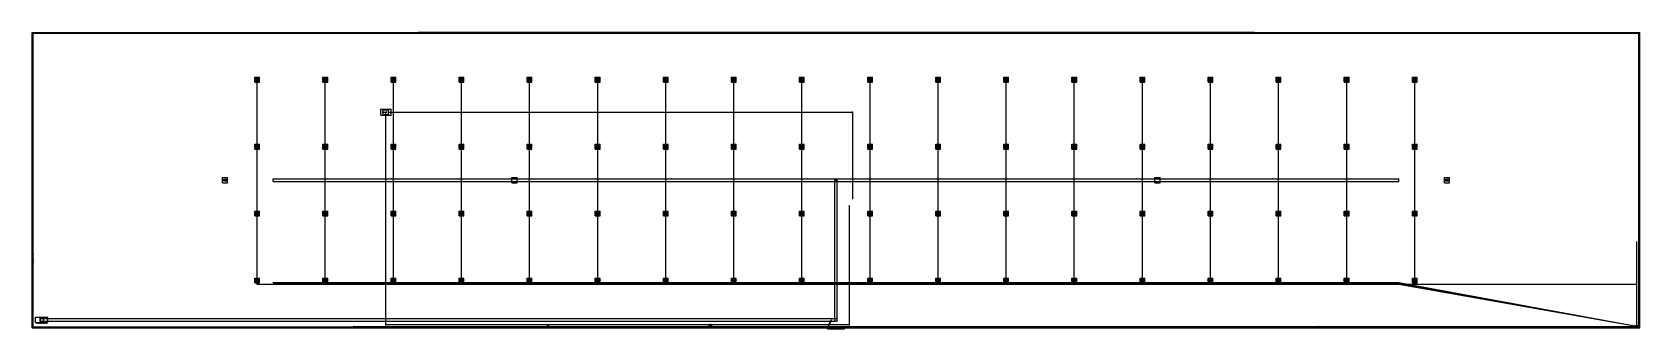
# Model space of a CAD drawing. Header units: millimetres. Extents: x -367000 to -149000, y -238120 to -197978.
import ezdxf

# ---------------------------------------------------------------- set-up
doc = ezdxf.new("R2010")
doc.units = ezdxf.units.MM

msp = doc.modelspace()

# ---------------------------------------------------------------- linework, layer by layer
at = {"layer": 'electrical'}
for p, q in [((-336472.21, -204400), (-336487.79, -204400)), ((-336487.79, -204400), (-336480, -204400)), ((-336480, -204400), (-336472.21, -204400)), ((-336480, -232120), (-336480, -204400)), ((-327239.26, -204400), (-327254.85, -204400)), ((-327254.85, -204400), (-327247.06, -204400)), ((-327247.06, -204400), (-327239.26, -204400)), ((-327247.06, -232120), (-327247.06, -204400)), ((-318006.32, -204400), (-318021.91, -204400)), ((-318021.91, -204400), (-318014.12, -204400)), ((-318014.12, -204400), (-318006.32, -204400)), ((-318014.12, -232120), (-318014.12, -204400)), ((-308773.38, -204400), (-308788.97, -204400)), ((-308788.97, -204400), (-308781.18, -204400)), ((-308781.18, -204400), (-308773.38, -204400)), ((-308781.18, -232120), (-308781.18, -204400)), ((-299540.44, -204400), (-299556.03, -204400)), ((-299556.03, -204400), (-299548.24, -204400)), ((-299548.24, -204400), (-299540.44, -204400)), ((-299548.24, -232120), (-299548.24, -204400)), ((-290307.5, -204400), (-290323.09, -204400)), ((-290323.09, -204400), (-290315.29, -204400)), ((-290315.29, -204400), (-290307.5, -204400)), ((-290315.29, -232120), (-290315.29, -204400)), ((-281074.56, -204400), (-281090.15, -204400)), ((-281090.15, -204400), (-281082.35, -204400)), ((-281082.35, -204400), (-281074.56, -204400)), ((-281082.35, -232120), (-281082.35, -204400)), ((-271841.62, -204400), (-271857.21, -204400)), ((-271857.21, -204400), (-271849.41, -204400)), ((-271849.41, -204400), (-271841.62, -204400)), ((-271849.41, -232120), (-271849.41, -204400)), ((-262608.68, -204400), (-262624.26, -204400)), ((-262624.26, -204400), (-262616.47, -204400)), ((-262616.47, -204400), (-262608.68, -204400)), ((-262616.47, -232120), (-262616.47, -204400)), ((-253375.74, -204400), (-253391.32, -204400)), ((-253391.32, -204400), (-253383.53, -204400)), ((-253383.53, -204400), (-253375.74, -204400)), ((-253383.53, -232120), (-253383.53, -204400)), ((-244142.79, -204400), (-244158.38, -204400)), ((-244158.38, -204400), (-244150.59, -204400)), ((-244150.59, -204400), (-244142.79, -204400)), ((-244150.59, -232120), (-244150.59, -204400)), ((-234909.85, -204400), (-234925.44, -204400)), ((-234925.44, -204400), (-234917.65, -204400)), ((-234917.65, -204400), (-234909.85, -204400)), ((-234917.65, -232120), (-234917.65, -204400)), ((-225676.91, -204400), (-225692.5, -204400)), ((-225692.5, -204400), (-225684.71, -204400)), ((-225684.71, -204400), (-225676.91, -204400)), ((-225684.71, -232120), (-225684.71, -204400)), ((-216443.97, -204400), (-216459.56, -204400)), ((-216459.56, -204400), (-216451.76, -204400)), ((-216451.76, -204400), (-216443.97, -204400)), ((-216451.76, -232120), (-216451.76, -204400)), ((-207211.03, -204400), (-207226.62, -204400)), ((-207226.62, -204400), (-207218.82, -204400)), ((-207218.82, -204400), (-207211.03, -204400)), ((-207218.82, -232120), (-207218.82, -204400)), ((-197978.09, -204400), (-197993.68, -204400)), ((-197993.68, -204400), (-197985.88, -204400)), ((-197985.88, -204400), (-197978.09, -204400)), ((-197985.88, -232120), (-197985.88, -204400)), ((-188745.15, -204400), (-188760.74, -204400)), ((-188760.74, -204400), (-188752.94, -204400)), ((-188752.94, -204400), (-188745.15, -204400)), ((-188752.94, -232120), (-188752.94, -204400)), ((-179512.21, -204400), (-179527.79, -204400)), ((-179527.79, -204400), (-179520, -204400)), ((-179520, -204400), (-179512.21, -204400)), ((-179520, -232120), (-179520, -204400)), ((-149434.41, -226300), (-149465.59, -226300)), ((-149465.59, -226300), (-149450, -226300)), ((-149450, -226300), (-149450, -237800)), ((-149450, -226300), (-149434.41, -226300)), ((-336472.21, -232120), (-336487.79, -232120)), ((-336487.79, -232120), (-336480, -232120)), ((-336480, -232127.79), (-336480, -232112.21)), ((-336480, -232112.21), (-336480, -232120)), ((-336480, -232120), (-336480, -232127.79)), ((-149450, -232120), (-336480, -232120)), ((-336480, -232120), (-336472.21, -232120)), ((-334300, -231891.26), (-334300, -231868.74)), ((-334300, -231868.74), (-334300, -231880)), ((-334300, -231880), (-334300, -231891.26)), ((-181700, -231880), (-334300, -231880)), ((-334300, -232011.26), (-334300, -231988.74)), ((-334300, -231988.74), (-334300, -232000)), ((-334300, -232000), (-334300, -232011.26)), ((-181700, -232000), (-334300, -232000)), ((-334300, -232131.26), (-334300, -232108.74)), ((-334300, -232108.74), (-334300, -232120)), ((-334300, -232120), (-334300, -232131.26)), ((-181700, -232120), (-334300, -232120)), ((-327239.26, -232120), (-327254.85, -232120)), ((-327254.85, -232120), (-327247.06, -232120)), ((-327247.06, -232120), (-327239.26, -232120)), ((-318006.32, -232120), (-318021.91, -232120)), ((-318021.91, -232120), (-318014.12, -232120)), ((-318014.12, -232120), (-318006.32, -232120)), ((-308773.38, -232120), (-308788.97, -232120)), ((-308788.97, -232120), (-308781.18, -232120)), ((-308781.18, -232120), (-308773.38, -232120)), ((-299540.44, -232120), (-299556.03, -232120)), ((-299556.03, -232120), (-299548.24, -232120)), ((-299548.24, -232120), (-299540.44, -232120)), ((-290307.5, -232120), (-290323.09, -232120)), ((-290323.09, -232120), (-290315.29, -232120)), ((-290315.29, -232120), (-290307.5, -232120)), ((-281074.56, -232120), (-281090.15, -232120)), ((-281090.15, -232120), (-281082.35, -232120)), ((-281082.35, -232120), (-281074.56, -232120)), ((-271841.62, -232120), (-271857.21, -232120)), ((-271857.21, -232120), (-271849.41, -232120)), ((-271849.41, -232120), (-271841.62, -232120)), ((-262608.68, -232120), (-262624.26, -232120)), ((-262624.26, -232120), (-262616.47, -232120)), ((-262616.47, -232120), (-262608.68, -232120)), ((-253375.74, -232120), (-253391.32, -232120)), ((-253391.32, -232120), (-253383.53, -232120)), ((-253383.53, -232120), (-253375.74, -232120)), ((-244142.79, -232120), (-244158.38, -232120)), ((-244158.38, -232120), (-244150.59, -232120)), ((-244150.59, -232120), (-244142.79, -232120)), ((-234909.85, -232120), (-234925.44, -232120)), ((-234925.44, -232120), (-234917.65, -232120)), ((-234917.65, -232120), (-234909.85, -232120)), ((-225676.91, -232120), (-225692.5, -232120)), ((-225692.5, -232120), (-225684.71, -232120)), ((-225684.71, -232120), (-225676.91, -232120)), ((-216443.97, -232120), (-216459.56, -232120)), ((-216459.56, -232120), (-216451.76, -232120)), ((-216451.76, -232120), (-216443.97, -232120)), ((-207211.03, -232120), (-207226.62, -232120)), ((-207226.62, -232120), (-207218.82, -232120)), ((-207218.82, -232120), (-207211.03, -232120)), ((-197978.09, -232120), (-197993.68, -232120)), ((-197993.68, -232120), (-197985.88, -232120)), ((-197985.88, -232120), (-197978.09, -232120)), ((-188745.15, -232120), (-188760.74, -232120)), ((-188760.74, -232120), (-188752.94, -232120)), ((-188752.94, -232120), (-188745.15, -232120)), ((-181702.35, -231892.79), (-181698.83, -231873.61)), ((-181698.83, -231873.61), (-181702.35, -231892.79)), ((-149452.35, -237812.79), (-181702.35, -231892.79)), ((-181702.3, -232012.79), (-181698.85, -231993.6)), ((-181698.85, -231993.6), (-181702.3, -232012.79)), ((-149452.3, -237812.79), (-181702.3, -232012.79)), ((-181702.25, -232132.8), (-181698.87, -232113.6)), ((-181698.87, -232113.6), (-181702.25, -232132.8)), ((-149452.25, -237812.8), (-181702.25, -232132.8)), ((-181700, -231891.26), (-181700, -231868.74)), ((-181700, -231868.74), (-181700, -231880)), ((-181700, -231880), (-181700, -231891.26)), ((-181700, -231880), (-181685.96, -231880)), ((-181685.96, -231880), (-181700, -231880)), ((-181700, -232011.26), (-181700, -231988.74)), ((-181700, -231988.74), (-181700, -232000)), ((-181700, -232000), (-181700, -232011.26)), ((-181700, -232000), (-181685.96, -232000)), ((-181685.96, -232000), (-181700, -232000)), ((-181700, -232131.26), (-181700, -232108.74)), ((-181700, -232108.74), (-181700, -232120)), ((-181700, -232120), (-181700, -232131.26)), ((-181700, -232120), (-181685.96, -232120)), ((-181685.96, -232120), (-181700, -232120)), ((-181698.87, -232113.6), (-181698.87, -232113.6)), ((-181698.85, -231993.6), (-181698.85, -231993.6)), ((-181698.83, -231873.61), (-181698.83, -231873.61)), ((-179512.21, -232120), (-179527.79, -232120)), ((-179527.79, -232120), (-179520, -232120)), ((-179520, -232120), (-179512.21, -232120)), ((-149450, -232127.79), (-149450, -232112.21)), ((-149450, -232112.21), (-149450, -232120)), ((-149450, -232120), (-149450, -232127.79)), ((-323465, -237850), (-323465, -237790)), ((-323465, -237790), (-323335, -237790)), ((-323465, -237850), (-323335, -237850)), ((-323391, -237820), (-323404.5, -237812.21)), ((-323404.5, -237812.21), (-323404.5, -237827.79)), ((-323404.5, -237827.79), (-323391, -237820)), ((-323400, -237827.79), (-323400, -237812.21)), ((-323400, -237812.21), (-323400, -237820)), ((-323400, -237820), (-149450, -237820)), ((-323400, -237820), (-323400, -237827.79)), ((-323400, -237820), (-323390.28, -237820)), ((-323390.28, -237820), (-323400, -237820)), ((-323335, -237850), (-323335, -237790)), ((-192665, -237850), (-192665, -237790)), ((-192665, -237790), (-192535, -237790)), ((-192665, -237850), (-192535, -237850)), ((-192591, -237820), (-192604.5, -237812.21)), ((-192604.5, -237812.21), (-192604.5, -237827.79)), ((-192604.5, -237827.79), (-192591, -237820)), ((-192600, -237827.79), (-192600, -237812.21)), ((-192600, -237812.21), (-192600, -237820)), ((-192600, -237820), (-149450, -237820)), ((-192600, -237820), (-192600, -237827.79)), ((-192600, -237820), (-192590.28, -237820)), ((-192590.28, -237820), (-192600, -237820)), ((-192535, -237850), (-192535, -237790)), ((-149725, -237925), (-149725, -237675)), ((-149725, -237675), (-149175, -237675)), ((-149725, -237925), (-149175, -237925)), ((-149685, -237952.5), (-149685, -237917.5)), ((-149685, -237917.5), (-149215, -237917.5)), ((-149685, -237952.5), (-149215, -237952.5)), ((-149637.5, -237990), (-149637.5, -237950)), ((-149637.5, -237950), (-149537.5, -237950)), ((-149637.5, -237990), (-149537.5, -237990)), ((-149564.12, -237980), (-149610.88, -237980)), ((-149610.88, -237980), (-149587.5, -237980)), ((-149564.12, -238005), (-149610.88, -238005)), ((-149610.88, -238005), (-149587.5, -238005)), ((-149587.5, -237980), (-149587.5, -238005)), ((-149587.5, -237980), (-149564.12, -237980)), ((-149587.5, -238005), (-149564.12, -238005)), ((-149537.5, -237990), (-149537.5, -237950)), ((-149500, -237990), (-149500, -237950)), ((-149500, -237950), (-149400, -237950)), ((-149500, -237990), (-149400, -237990)), ((-149426.62, -237980), (-149473.38, -237980)), ((-149473.38, -237980), (-149450, -237980)), ((-149426.62, -238005), (-149473.38, -238005)), ((-149473.38, -238005), (-149450, -238005)), ((-149468, -237800), (-149441, -237784.41)), ((-149441, -237815.59), (-149468, -237800)), ((-149434.41, -237800), (-149465.59, -237800)), ((-149465.59, -237800), (-149450, -237800)), ((-149437, -237800), (-149456.5, -237788.74)), ((-149456.5, -237788.74), (-149456.5, -237811.26)), ((-149437, -237800), (-149456.5, -237788.74)), ((-149456.5, -237788.74), (-149456.5, -237811.26)), ((-149437, -237800), (-149456.5, -237788.74)), ((-149456.5, -237788.74), (-149456.5, -237811.26)), ((-149456.5, -237811.26), (-149437, -237800)), ((-149456.5, -237811.26), (-149437, -237800)), ((-149456.5, -237811.26), (-149437, -237800)), ((-149452.35, -237812.79), (-149448.83, -237793.61)), ((-149448.83, -237793.61), (-149452.35, -237812.79)), ((-149452.3, -237812.79), (-149448.85, -237793.6)), ((-149448.85, -237793.6), (-149452.3, -237812.79)), ((-149452.25, -237812.8), (-149448.87, -237793.6)), ((-149448.87, -237793.6), (-149452.25, -237812.8)), ((-149450, -237800), (-149434.41, -237800)), ((-149450, -237800), (-149430.56, -237800)), ((-149430.56, -237800), (-149450, -237800)), ((-149450, -237800), (-149435.96, -237800)), ((-149435.96, -237800), (-149450, -237800)), ((-149450, -237800), (-149435.96, -237800)), ((-149435.96, -237800), (-149450, -237800)), ((-149450, -237800), (-149435.96, -237800)), ((-149435.96, -237800), (-149450, -237800)), ((-149450, -237827.79), (-149450, -237812.21)), ((-149450, -237812.21), (-149450, -237820)), ((-149450, -237827.79), (-149450, -237812.21)), ((-149450, -237812.21), (-149450, -237820)), ((-149450, -237820), (-149450, -237827.79)), ((-149450, -237820), (-149450, -237827.79)), ((-149450, -237980), (-149450, -238005)), ((-149450, -237980), (-149426.62, -237980)), ((-149450, -238005), (-149426.62, -238005)), ((-149448.87, -237793.6), (-149448.87, -237793.6)), ((-149448.85, -237793.6), (-149448.85, -237793.6)), ((-149448.83, -237793.61), (-149448.83, -237793.61)), ((-149441, -237784.41), (-149441, -237815.59)), ((-149400, -237990), (-149400, -237950)), ((-149362.5, -237990), (-149362.5, -237950)), ((-149362.5, -237950), (-149262.5, -237950)), ((-149362.5, -237990), (-149262.5, -237990)), ((-149289.12, -237980), (-149335.88, -237980)), ((-149335.88, -237980), (-149312.5, -237980)), ((-149289.12, -238005), (-149335.88, -238005)), ((-149335.88, -238005), (-149312.5, -238005)), ((-149312.5, -237980), (-149312.5, -238005)), ((-149312.5, -237980), (-149289.12, -237980)), ((-149312.5, -238005), (-149289.12, -238005)), ((-149262.5, -237990), (-149262.5, -237950)), ((-149215, -237952.5), (-149215, -237917.5)), ((-149175, -237925), (-149175, -237675))]:
    msp.add_line(p, q, dxfattribs=at)
at = {"layer": 'hvac'}
for p, q in [((-334300, -218175), (-334300, -217825)), ((-334300, -217825), (-181700, -217825)), ((-301950, -218350), (-301950, -217650)), ((-301950, -217650), (-301250, -217650)), ((-301250, -218350), (-301250, -217650)), ((-258175, -237075), (-258175, -217825)), ((-258175, -217825), (-257825, -217825)), ((-257825, -237075), (-257825, -217825)), ((-214750, -218350), (-214750, -217650)), ((-214750, -217650), (-214050, -217650)), ((-214050, -218350), (-214050, -217650)), ((-181700, -218175), (-181700, -217825)), ((-334300, -218175), (-181700, -218175)), ((-301950, -218350), (-301250, -218350)), ((-214750, -218350), (-214050, -218350)), ((-366525, -237275), (-366525, -236525)), ((-366525, -236525), (-364875, -236525)), ((-366525, -237275), (-364875, -237275)), ((-366425, -237320), (-366425, -237280)), ((-366425, -237280), (-364975, -237280)), ((-366425, -237320), (-364975, -237320)), ((-366360, -237360), (-366360, -237300)), ((-366360, -237300), (-366320, -237300)), ((-366360, -237360), (-366320, -237360)), ((-366320, -237360), (-366320, -237300)), ((-366200, -237360), (-366200, -237300)), ((-366200, -237300), (-366160, -237300)), ((-366200, -237360), (-366160, -237360)), ((-366160, -237360), (-366160, -237300)), ((-366040, -237360), (-366040, -237300)), ((-366040, -237300), (-366000, -237300)), ((-366040, -237360), (-366000, -237360)), ((-366000, -237360), (-366000, -237300)), ((-365925, -237125), (-365925, -236675)), ((-365925, -236675), (-365475, -236675)), ((-365925, -237125), (-365475, -237125)), ((-365880, -237360), (-365880, -237300)), ((-365880, -237300), (-365840, -237300)), ((-365880, -237360), (-365840, -237360)), ((-365875, -237075), (-365875, -236725)), ((-365875, -236725), (-257825, -236725)), ((-365875, -237075), (-257825, -237075)), ((-365840, -237360), (-365840, -237300)), ((-365720, -237360), (-365720, -237300)), ((-365720, -237300), (-365680, -237300)), ((-365720, -237360), (-365680, -237360)), ((-365680, -237360), (-365680, -237300)), ((-365560, -237360), (-365560, -237300)), ((-365560, -237300), (-365520, -237300)), ((-365560, -237360), (-365520, -237360)), ((-365520, -237360), (-365520, -237300)), ((-365475, -237125), (-365475, -236675)), ((-365400, -237360), (-365400, -237300)), ((-365400, -237300), (-365360, -237300)), ((-365400, -237360), (-365360, -237360)), ((-365360, -237360), (-365360, -237300)), ((-365240, -237360), (-365240, -237300)), ((-365240, -237300), (-365200, -237300)), ((-365240, -237360), (-365200, -237360)), ((-365200, -237360), (-365200, -237300)), ((-365080, -237360), (-365080, -237300)), ((-365080, -237300), (-365040, -237300)), ((-365080, -237360), (-365040, -237360)), ((-365040, -237360), (-365040, -237300)), ((-364975, -237320), (-364975, -237280)), ((-364875, -237275), (-364875, -236525)), ((-258175, -237075), (-257825, -237075)), ((-257825, -237075), (-257825, -236725))]:
    msp.add_line(p, q, dxfattribs=at)
at = {"layer": 'interiors'}
for p, q in [((-367000, -238000), (-367000, -198000)), ((-367000, -198000), (-149000, -198000)), ((-149120, -198120), (-366880, -198120)), ((-366880, -237880), (-366880, -198120)), ((-366875, -237875), (-366875, -198125)), ((-366875, -198125), (-149125, -198125)), ((-314680, -198022.5), (-314680, -197977.5)), ((-314680, -197977.5), (-201320, -197977.5)), ((-314680, -198000), (-201320, -198000)), ((-314680, -198120), (-314680, -198000)), ((-314680, -198022.5), (-201320, -198022.5)), ((-314680, -198120), (-201320, -198120)), ((-201320, -198022.5), (-201320, -197977.5)), ((-201320, -198120), (-201320, -198000)), ((-149125, -237875), (-149125, -198125)), ((-149120, -237880), (-149120, -198120)), ((-149000, -238000), (-149000, -198000)), ((-341190, -218350), (-341190, -217650)), ((-341190, -217650), (-340490, -217650)), ((-341140, -218030), (-341140, -217970)), ((-341140, -217970), (-340540, -217970)), ((-340990, -218110), (-340990, -217890)), ((-340990, -217890), (-340690, -217890)), ((-340870, -218035), (-340870, -217965)), ((-340870, -217965), (-340810, -217965)), ((-340810, -218035), (-340810, -217965)), ((-340690, -218110), (-340690, -217890)), ((-340540, -218030), (-340540, -217970)), ((-340490, -218350), (-340490, -217650)), ((-175510, -218350), (-175510, -217650)), ((-175510, -217650), (-174810, -217650)), ((-175460, -218030), (-175460, -217970)), ((-175460, -217970), (-174860, -217970)), ((-175310, -218110), (-175310, -217890)), ((-175310, -217890), (-175010, -217890)), ((-175190, -218035), (-175190, -217965)), ((-175190, -217965), (-175130, -217965)), ((-175130, -218035), (-175130, -217965)), ((-175010, -218110), (-175010, -217890)), ((-174860, -218030), (-174860, -217970)), ((-174810, -218350), (-174810, -217650)), ((-341190, -218350), (-340490, -218350)), ((-341140, -218030), (-340540, -218030)), ((-340990, -218110), (-340690, -218110)), ((-340870, -218035), (-340810, -218035)), ((-175510, -218350), (-174810, -218350)), ((-175460, -218030), (-174860, -218030)), ((-175310, -218110), (-175010, -218110)), ((-175190, -218035), (-175130, -218035)), ((-259110.39, -237890.49), (-258653.96, -236911.68)), ((-259069.61, -237909.51), (-258613.18, -236930.7)), ((-258613.18, -236930.7), (-258653.96, -236911.68)), ((-367000, -238000), (-259200, -238000)), ((-367000, -238000), (-149000, -238000)), ((-149120, -237880), (-366880, -237880)), ((-259200, -237880), (-366880, -237880)), ((-366875, -237875), (-149125, -237875)), ((-259200, -238000), (-259200, -237880)), ((-259200, -237880), (-256800, -237880)), ((-259200, -238000), (-256800, -238000)), ((-259155, -238120), (-259155, -237880)), ((-259155, -237880), (-259085, -237880)), ((-259155, -238120), (-259085, -238120)), ((-259150, -238120), (-259150, -237880)), ((-259150, -237880), (-256850, -237880)), ((-259150, -238120), (-256850, -238120)), ((-259069.61, -237909.51), (-259110.39, -237890.49)), ((-259085, -238120), (-259085, -237880)), ((-256915, -238120), (-256915, -237880)), ((-256915, -237880), (-256845, -237880)), ((-256915, -238120), (-256845, -238120)), ((-256850, -238120), (-256850, -237880)), ((-256845, -238120), (-256845, -237880)), ((-256800, -238000), (-256800, -237880)), ((-149120, -237880), (-256800, -237880)), ((-256800, -238000), (-149000, -238000))]:
    msp.add_line(p, q, dxfattribs=at)
at = {"layer": 'lighting'}
for p, q in [((-336800, -204720), (-336800, -204080)), ((-336800, -204080), (-336160, -204080)), ((-336800, -204720), (-336160, -204720)), ((-336760, -204680), (-336760, -204120)), ((-336760, -204120), (-336200, -204120)), ((-336760, -204680), (-336200, -204680)), ((-336726, -204670), (-336726, -204130)), ((-336726, -204130), (-336714, -204130)), ((-336726, -204670), (-336714, -204670)), ((-336714, -204670), (-336714, -204130)), ((-336646, -204670), (-336646, -204130)), ((-336646, -204130), (-336634, -204130)), ((-336646, -204670), (-336634, -204670)), ((-336634, -204670), (-336634, -204130)), ((-336566, -204670), (-336566, -204130)), ((-336566, -204130), (-336554, -204130)), ((-336566, -204670), (-336554, -204670)), ((-336554, -204670), (-336554, -204130)), ((-336486, -204670), (-336486, -204130)), ((-336486, -204130), (-336474, -204130)), ((-336486, -204670), (-336474, -204670)), ((-336471, -204400), (-336484.5, -204392.21)), ((-336484.5, -204392.21), (-336484.5, -204407.79)), ((-336484.5, -204407.79), (-336471, -204400)), ((-336474, -204670), (-336474, -204130)), ((-336406, -204670), (-336406, -204130)), ((-336406, -204130), (-336394, -204130)), ((-336406, -204670), (-336394, -204670)), ((-336394, -204670), (-336394, -204130)), ((-336326, -204670), (-336326, -204130)), ((-336326, -204130), (-336314, -204130)), ((-336326, -204670), (-336314, -204670)), ((-336314, -204670), (-336314, -204130)), ((-336246, -204670), (-336246, -204130)), ((-336246, -204130), (-336234, -204130)), ((-336246, -204670), (-336234, -204670)), ((-336234, -204670), (-336234, -204130)), ((-336200, -204680), (-336200, -204120)), ((-336160, -204720), (-336160, -204080)), ((-327567.06, -204720), (-327567.06, -204080)), ((-327567.06, -204080), (-326927.06, -204080)), ((-327567.06, -204720), (-326927.06, -204720)), ((-327527.06, -204680), (-327527.06, -204120)), ((-327527.06, -204120), (-326967.06, -204120)), ((-327527.06, -204680), (-326967.06, -204680)), ((-327493.06, -204670), (-327493.06, -204130)), ((-327493.06, -204130), (-327481.06, -204130)), ((-327493.06, -204670), (-327481.06, -204670)), ((-327481.06, -204670), (-327481.06, -204130)), ((-327413.06, -204670), (-327413.06, -204130)), ((-327413.06, -204130), (-327401.06, -204130)), ((-327413.06, -204670), (-327401.06, -204670)), ((-327401.06, -204670), (-327401.06, -204130)), ((-327333.06, -204670), (-327333.06, -204130)), ((-327333.06, -204130), (-327321.06, -204130)), ((-327333.06, -204670), (-327321.06, -204670)), ((-327321.06, -204670), (-327321.06, -204130)), ((-327253.06, -204670), (-327253.06, -204130)), ((-327253.06, -204130), (-327241.06, -204130)), ((-327253.06, -204670), (-327241.06, -204670)), ((-327238.06, -204400), (-327251.56, -204392.21)), ((-327251.56, -204392.21), (-327251.56, -204407.79)), ((-327251.56, -204407.79), (-327238.06, -204400)), ((-327241.06, -204670), (-327241.06, -204130)), ((-327173.06, -204670), (-327173.06, -204130)), ((-327173.06, -204130), (-327161.06, -204130)), ((-327173.06, -204670), (-327161.06, -204670)), ((-327161.06, -204670), (-327161.06, -204130)), ((-327093.06, -204670), (-327093.06, -204130)), ((-327093.06, -204130), (-327081.06, -204130)), ((-327093.06, -204670), (-327081.06, -204670)), ((-327081.06, -204670), (-327081.06, -204130)), ((-327013.06, -204670), (-327013.06, -204130)), ((-327013.06, -204130), (-327001.06, -204130)), ((-327013.06, -204670), (-327001.06, -204670)), ((-327001.06, -204670), (-327001.06, -204130)), ((-326967.06, -204680), (-326967.06, -204120)), ((-326927.06, -204720), (-326927.06, -204080)), ((-318334.12, -204720), (-318334.12, -204080)), ((-318334.12, -204080), (-317694.12, -204080)), ((-318334.12, -204720), (-317694.12, -204720)), ((-318294.12, -204680), (-318294.12, -204120)), ((-318294.12, -204120), (-317734.12, -204120)), ((-318294.12, -204680), (-317734.12, -204680)), ((-318260.12, -204670), (-318260.12, -204130)), ((-318260.12, -204130), (-318248.12, -204130)), ((-318260.12, -204670), (-318248.12, -204670)), ((-318248.12, -204670), (-318248.12, -204130)), ((-318180.12, -204670), (-318180.12, -204130)), ((-318180.12, -204130), (-318168.12, -204130)), ((-318180.12, -204670), (-318168.12, -204670)), ((-318168.12, -204670), (-318168.12, -204130)), ((-318100.12, -204670), (-318100.12, -204130)), ((-318100.12, -204130), (-318088.12, -204130)), ((-318100.12, -204670), (-318088.12, -204670)), ((-318088.12, -204670), (-318088.12, -204130)), ((-318020.12, -204670), (-318020.12, -204130)), ((-318020.12, -204130), (-318008.12, -204130)), ((-318020.12, -204670), (-318008.12, -204670)), ((-318005.12, -204400), (-318018.62, -204392.21)), ((-318018.62, -204392.21), (-318018.62, -204407.79)), ((-318018.62, -204407.79), (-318005.12, -204400)), ((-318008.12, -204670), (-318008.12, -204130)), ((-317940.12, -204670), (-317940.12, -204130)), ((-317940.12, -204130), (-317928.12, -204130)), ((-317940.12, -204670), (-317928.12, -204670)), ((-317928.12, -204670), (-317928.12, -204130)), ((-317860.12, -204670), (-317860.12, -204130)), ((-317860.12, -204130), (-317848.12, -204130)), ((-317860.12, -204670), (-317848.12, -204670)), ((-317848.12, -204670), (-317848.12, -204130)), ((-317780.12, -204670), (-317780.12, -204130)), ((-317780.12, -204130), (-317768.12, -204130)), ((-317780.12, -204670), (-317768.12, -204670)), ((-317768.12, -204670), (-317768.12, -204130)), ((-317734.12, -204680), (-317734.12, -204120)), ((-317694.12, -204720), (-317694.12, -204080)), ((-309101.18, -204720), (-309101.18, -204080)), ((-309101.18, -204080), (-308461.18, -204080)), ((-309101.18, -204720), (-308461.18, -204720)), ((-309061.18, -204680), (-309061.18, -204120)), ((-309061.18, -204120), (-308501.18, -204120)), ((-309061.18, -204680), (-308501.18, -204680)), ((-309027.18, -204670), (-309027.18, -204130)), ((-309027.18, -204130), (-309015.18, -204130)), ((-309027.18, -204670), (-309015.18, -204670)), ((-309015.18, -204670), (-309015.18, -204130)), ((-308947.18, -204670), (-308947.18, -204130)), ((-308947.18, -204130), (-308935.18, -204130)), ((-308947.18, -204670), (-308935.18, -204670)), ((-308935.18, -204670), (-308935.18, -204130)), ((-308867.18, -204670), (-308867.18, -204130)), ((-308867.18, -204130), (-308855.18, -204130)), ((-308867.18, -204670), (-308855.18, -204670)), ((-308855.18, -204670), (-308855.18, -204130)), ((-308787.18, -204670), (-308787.18, -204130)), ((-308787.18, -204130), (-308775.18, -204130)), ((-308787.18, -204670), (-308775.18, -204670)), ((-308772.18, -204400), (-308785.68, -204392.21)), ((-308785.68, -204392.21), (-308785.68, -204407.79)), ((-308785.68, -204407.79), (-308772.18, -204400)), ((-308775.18, -204670), (-308775.18, -204130)), ((-308707.18, -204670), (-308707.18, -204130)), ((-308707.18, -204130), (-308695.18, -204130)), ((-308707.18, -204670), (-308695.18, -204670)), ((-308695.18, -204670), (-308695.18, -204130)), ((-308627.18, -204670), (-308627.18, -204130)), ((-308627.18, -204130), (-308615.18, -204130)), ((-308627.18, -204670), (-308615.18, -204670)), ((-308615.18, -204670), (-308615.18, -204130)), ((-308547.18, -204670), (-308547.18, -204130)), ((-308547.18, -204130), (-308535.18, -204130)), ((-308547.18, -204670), (-308535.18, -204670)), ((-308535.18, -204670), (-308535.18, -204130)), ((-308501.18, -204680), (-308501.18, -204120)), ((-308461.18, -204720), (-308461.18, -204080)), ((-299868.24, -204720), (-299868.24, -204080)), ((-299868.24, -204080), (-299228.24, -204080)), ((-299868.24, -204720), (-299228.24, -204720)), ((-299828.24, -204680), (-299828.24, -204120)), ((-299828.24, -204120), (-299268.24, -204120)), ((-299828.24, -204680), (-299268.24, -204680)), ((-299794.24, -204670), (-299794.24, -204130)), ((-299794.24, -204130), (-299782.24, -204130)), ((-299794.24, -204670), (-299782.24, -204670)), ((-299782.24, -204670), (-299782.24, -204130)), ((-299714.24, -204670), (-299714.24, -204130)), ((-299714.24, -204130), (-299702.24, -204130)), ((-299714.24, -204670), (-299702.24, -204670)), ((-299702.24, -204670), (-299702.24, -204130)), ((-299634.24, -204670), (-299634.24, -204130)), ((-299634.24, -204130), (-299622.24, -204130)), ((-299634.24, -204670), (-299622.24, -204670)), ((-299622.24, -204670), (-299622.24, -204130)), ((-299554.24, -204670), (-299554.24, -204130)), ((-299554.24, -204130), (-299542.24, -204130)), ((-299554.24, -204670), (-299542.24, -204670)), ((-299539.24, -204400), (-299552.74, -204392.21)), ((-299552.74, -204392.21), (-299552.74, -204407.79)), ((-299552.74, -204407.79), (-299539.24, -204400)), ((-299542.24, -204670), (-299542.24, -204130)), ((-299474.24, -204670), (-299474.24, -204130)), ((-299474.24, -204130), (-299462.24, -204130)), ((-299474.24, -204670), (-299462.24, -204670)), ((-299462.24, -204670), (-299462.24, -204130)), ((-299394.24, -204670), (-299394.24, -204130)), ((-299394.24, -204130), (-299382.24, -204130)), ((-299394.24, -204670), (-299382.24, -204670)), ((-299382.24, -204670), (-299382.24, -204130)), ((-299314.24, -204670), (-299314.24, -204130)), ((-299314.24, -204130), (-299302.24, -204130)), ((-299314.24, -204670), (-299302.24, -204670)), ((-299302.24, -204670), (-299302.24, -204130)), ((-299268.24, -204680), (-299268.24, -204120)), ((-299228.24, -204720), (-299228.24, -204080)), ((-290635.29, -204720), (-290635.29, -204080)), ((-290635.29, -204080), (-289995.29, -204080)), ((-290635.29, -204720), (-289995.29, -204720)), ((-290595.29, -204680), (-290595.29, -204120)), ((-290595.29, -204120), (-290035.29, -204120)), ((-290595.29, -204680), (-290035.29, -204680)), ((-290561.29, -204670), (-290561.29, -204130)), ((-290561.29, -204130), (-290549.29, -204130)), ((-290561.29, -204670), (-290549.29, -204670)), ((-290549.29, -204670), (-290549.29, -204130)), ((-290481.29, -204670), (-290481.29, -204130)), ((-290481.29, -204130), (-290469.29, -204130)), ((-290481.29, -204670), (-290469.29, -204670)), ((-290469.29, -204670), (-290469.29, -204130)), ((-290401.29, -204670), (-290401.29, -204130)), ((-290401.29, -204130), (-290389.29, -204130)), ((-290401.29, -204670), (-290389.29, -204670)), ((-290389.29, -204670), (-290389.29, -204130)), ((-290321.29, -204670), (-290321.29, -204130)), ((-290321.29, -204130), (-290309.29, -204130)), ((-290321.29, -204670), (-290309.29, -204670)), ((-290306.29, -204400), (-290319.79, -204392.21)), ((-290319.79, -204392.21), (-290319.79, -204407.79)), ((-290319.79, -204407.79), (-290306.29, -204400)), ((-290309.29, -204670), (-290309.29, -204130)), ((-290241.29, -204670), (-290241.29, -204130)), ((-290241.29, -204130), (-290229.29, -204130)), ((-290241.29, -204670), (-290229.29, -204670)), ((-290229.29, -204670), (-290229.29, -204130)), ((-290161.29, -204670), (-290161.29, -204130)), ((-290161.29, -204130), (-290149.29, -204130)), ((-290161.29, -204670), (-290149.29, -204670)), ((-290149.29, -204670), (-290149.29, -204130)), ((-290081.29, -204670), (-290081.29, -204130)), ((-290081.29, -204130), (-290069.29, -204130)), ((-290081.29, -204670), (-290069.29, -204670)), ((-290069.29, -204670), (-290069.29, -204130)), ((-290035.29, -204680), (-290035.29, -204120)), ((-289995.29, -204720), (-289995.29, -204080)), ((-281402.35, -204720), (-281402.35, -204080)), ((-281402.35, -204080), (-280762.35, -204080)), ((-281402.35, -204720), (-280762.35, -204720)), ((-281362.35, -204680), (-281362.35, -204120)), ((-281362.35, -204120), (-280802.35, -204120)), ((-281362.35, -204680), (-280802.35, -204680)), ((-281328.35, -204670), (-281328.35, -204130)), ((-281328.35, -204130), (-281316.35, -204130)), ((-281328.35, -204670), (-281316.35, -204670)), ((-281316.35, -204670), (-281316.35, -204130)), ((-281248.35, -204670), (-281248.35, -204130)), ((-281248.35, -204130), (-281236.35, -204130)), ((-281248.35, -204670), (-281236.35, -204670)), ((-281236.35, -204670), (-281236.35, -204130)), ((-281168.35, -204670), (-281168.35, -204130)), ((-281168.35, -204130), (-281156.35, -204130)), ((-281168.35, -204670), (-281156.35, -204670)), ((-281156.35, -204670), (-281156.35, -204130)), ((-281088.35, -204670), (-281088.35, -204130)), ((-281088.35, -204130), (-281076.35, -204130)), ((-281088.35, -204670), (-281076.35, -204670)), ((-281073.35, -204400), (-281086.85, -204392.21)), ((-281086.85, -204392.21), (-281086.85, -204407.79)), ((-281086.85, -204407.79), (-281073.35, -204400)), ((-281076.35, -204670), (-281076.35, -204130)), ((-281008.35, -204670), (-281008.35, -204130)), ((-281008.35, -204130), (-280996.35, -204130)), ((-281008.35, -204670), (-280996.35, -204670)), ((-280996.35, -204670), (-280996.35, -204130)), ((-280928.35, -204670), (-280928.35, -204130)), ((-280928.35, -204130), (-280916.35, -204130)), ((-280928.35, -204670), (-280916.35, -204670)), ((-280916.35, -204670), (-280916.35, -204130)), ((-280848.35, -204670), (-280848.35, -204130)), ((-280848.35, -204130), (-280836.35, -204130)), ((-280848.35, -204670), (-280836.35, -204670)), ((-280836.35, -204670), (-280836.35, -204130)), ((-280802.35, -204680), (-280802.35, -204120)), ((-280762.35, -204720), (-280762.35, -204080)), ((-272169.41, -204720), (-272169.41, -204080)), ((-272169.41, -204080), (-271529.41, -204080)), ((-272169.41, -204720), (-271529.41, -204720)), ((-272129.41, -204680), (-272129.41, -204120)), ((-272129.41, -204120), (-271569.41, -204120)), ((-272129.41, -204680), (-271569.41, -204680)), ((-272095.41, -204670), (-272095.41, -204130)), ((-272095.41, -204130), (-272083.41, -204130)), ((-272095.41, -204670), (-272083.41, -204670)), ((-272083.41, -204670), (-272083.41, -204130)), ((-272015.41, -204670), (-272015.41, -204130)), ((-272015.41, -204130), (-272003.41, -204130)), ((-272015.41, -204670), (-272003.41, -204670)), ((-272003.41, -204670), (-272003.41, -204130)), ((-271935.41, -204670), (-271935.41, -204130)), ((-271935.41, -204130), (-271923.41, -204130)), ((-271935.41, -204670), (-271923.41, -204670)), ((-271923.41, -204670), (-271923.41, -204130)), ((-271855.41, -204670), (-271855.41, -204130)), ((-271855.41, -204130), (-271843.41, -204130)), ((-271855.41, -204670), (-271843.41, -204670)), ((-271840.41, -204400), (-271853.91, -204392.21)), ((-271853.91, -204392.21), (-271853.91, -204407.79)), ((-271853.91, -204407.79), (-271840.41, -204400)), ((-271843.41, -204670), (-271843.41, -204130)), ((-271775.41, -204670), (-271775.41, -204130)), ((-271775.41, -204130), (-271763.41, -204130)), ((-271775.41, -204670), (-271763.41, -204670)), ((-271763.41, -204670), (-271763.41, -204130)), ((-271695.41, -204670), (-271695.41, -204130)), ((-271695.41, -204130), (-271683.41, -204130)), ((-271695.41, -204670), (-271683.41, -204670)), ((-271683.41, -204670), (-271683.41, -204130)), ((-271615.41, -204670), (-271615.41, -204130)), ((-271615.41, -204130), (-271603.41, -204130)), ((-271615.41, -204670), (-271603.41, -204670)), ((-271603.41, -204670), (-271603.41, -204130)), ((-271569.41, -204680), (-271569.41, -204120)), ((-271529.41, -204720), (-271529.41, -204080)), ((-262936.47, -204720), (-262936.47, -204080)), ((-262936.47, -204080), (-262296.47, -204080)), ((-262936.47, -204720), (-262296.47, -204720)), ((-262896.47, -204680), (-262896.47, -204120)), ((-262896.47, -204120), (-262336.47, -204120)), ((-262896.47, -204680), (-262336.47, -204680)), ((-262862.47, -204670), (-262862.47, -204130)), ((-262862.47, -204130), (-262850.47, -204130)), ((-262862.47, -204670), (-262850.47, -204670)), ((-262850.47, -204670), (-262850.47, -204130)), ((-262782.47, -204670), (-262782.47, -204130)), ((-262782.47, -204130), (-262770.47, -204130)), ((-262782.47, -204670), (-262770.47, -204670)), ((-262770.47, -204670), (-262770.47, -204130)), ((-262702.47, -204670), (-262702.47, -204130)), ((-262702.47, -204130), (-262690.47, -204130)), ((-262702.47, -204670), (-262690.47, -204670)), ((-262690.47, -204670), (-262690.47, -204130)), ((-262622.47, -204670), (-262622.47, -204130)), ((-262622.47, -204130), (-262610.47, -204130)), ((-262622.47, -204670), (-262610.47, -204670)), ((-262607.47, -204400), (-262620.97, -204392.21)), ((-262620.97, -204392.21), (-262620.97, -204407.79)), ((-262620.97, -204407.79), (-262607.47, -204400)), ((-262610.47, -204670), (-262610.47, -204130)), ((-262542.47, -204670), (-262542.47, -204130)), ((-262542.47, -204130), (-262530.47, -204130)), ((-262542.47, -204670), (-262530.47, -204670)), ((-262530.47, -204670), (-262530.47, -204130)), ((-262462.47, -204670), (-262462.47, -204130)), ((-262462.47, -204130), (-262450.47, -204130)), ((-262462.47, -204670), (-262450.47, -204670)), ((-262450.47, -204670), (-262450.47, -204130)), ((-262382.47, -204670), (-262382.47, -204130)), ((-262382.47, -204130), (-262370.47, -204130)), ((-262382.47, -204670), (-262370.47, -204670)), ((-262370.47, -204670), (-262370.47, -204130)), ((-262336.47, -204680), (-262336.47, -204120)), ((-262296.47, -204720), (-262296.47, -204080)), ((-253703.53, -204720), (-253703.53, -204080)), ((-253703.53, -204080), (-253063.53, -204080)), ((-253703.53, -204720), (-253063.53, -204720)), ((-253663.53, -204680), (-253663.53, -204120)), ((-253663.53, -204120), (-253103.53, -204120)), ((-253663.53, -204680), (-253103.53, -204680)), ((-253629.53, -204670), (-253629.53, -204130)), ((-253629.53, -204130), (-253617.53, -204130)), ((-253629.53, -204670), (-253617.53, -204670)), ((-253617.53, -204670), (-253617.53, -204130)), ((-253549.53, -204670), (-253549.53, -204130)), ((-253549.53, -204130), (-253537.53, -204130)), ((-253549.53, -204670), (-253537.53, -204670)), ((-253537.53, -204670), (-253537.53, -204130)), ((-253469.53, -204670), (-253469.53, -204130)), ((-253469.53, -204130), (-253457.53, -204130)), ((-253469.53, -204670), (-253457.53, -204670)), ((-253457.53, -204670), (-253457.53, -204130)), ((-253389.53, -204670), (-253389.53, -204130)), ((-253389.53, -204130), (-253377.53, -204130)), ((-253389.53, -204670), (-253377.53, -204670)), ((-253374.53, -204400), (-253388.03, -204392.21)), ((-253388.03, -204392.21), (-253388.03, -204407.79)), ((-253388.03, -204407.79), (-253374.53, -204400)), ((-253377.53, -204670), (-253377.53, -204130)), ((-253309.53, -204670), (-253309.53, -204130)), ((-253309.53, -204130), (-253297.53, -204130)), ((-253309.53, -204670), (-253297.53, -204670)), ((-253297.53, -204670), (-253297.53, -204130)), ((-253229.53, -204670), (-253229.53, -204130)), ((-253229.53, -204130), (-253217.53, -204130)), ((-253229.53, -204670), (-253217.53, -204670)), ((-253217.53, -204670), (-253217.53, -204130)), ((-253149.53, -204670), (-253149.53, -204130)), ((-253149.53, -204130), (-253137.53, -204130)), ((-253149.53, -204670), (-253137.53, -204670)), ((-253137.53, -204670), (-253137.53, -204130)), ((-253103.53, -204680), (-253103.53, -204120)), ((-253063.53, -204720), (-253063.53, -204080)), ((-244470.59, -204720), (-244470.59, -204080)), ((-244470.59, -204080), (-243830.59, -204080)), ((-244470.59, -204720), (-243830.59, -204720)), ((-244430.59, -204680), (-244430.59, -204120)), ((-244430.59, -204120), (-243870.59, -204120)), ((-244430.59, -204680), (-243870.59, -204680)), ((-244396.59, -204670), (-244396.59, -204130)), ((-244396.59, -204130), (-244384.59, -204130)), ((-244396.59, -204670), (-244384.59, -204670)), ((-244384.59, -204670), (-244384.59, -204130)), ((-244316.59, -204670), (-244316.59, -204130)), ((-244316.59, -204130), (-244304.59, -204130)), ((-244316.59, -204670), (-244304.59, -204670)), ((-244304.59, -204670), (-244304.59, -204130)), ((-244236.59, -204670), (-244236.59, -204130)), ((-244236.59, -204130), (-244224.59, -204130)), ((-244236.59, -204670), (-244224.59, -204670)), ((-244224.59, -204670), (-244224.59, -204130)), ((-244156.59, -204670), (-244156.59, -204130)), ((-244156.59, -204130), (-244144.59, -204130)), ((-244156.59, -204670), (-244144.59, -204670)), ((-244141.59, -204400), (-244155.09, -204392.21)), ((-244155.09, -204392.21), (-244155.09, -204407.79)), ((-244155.09, -204407.79), (-244141.59, -204400)), ((-244144.59, -204670), (-244144.59, -204130)), ((-244076.59, -204670), (-244076.59, -204130)), ((-244076.59, -204130), (-244064.59, -204130)), ((-244076.59, -204670), (-244064.59, -204670)), ((-244064.59, -204670), (-244064.59, -204130)), ((-243996.59, -204670), (-243996.59, -204130)), ((-243996.59, -204130), (-243984.59, -204130)), ((-243996.59, -204670), (-243984.59, -204670)), ((-243984.59, -204670), (-243984.59, -204130)), ((-243916.59, -204670), (-243916.59, -204130)), ((-243916.59, -204130), (-243904.59, -204130)), ((-243916.59, -204670), (-243904.59, -204670)), ((-243904.59, -204670), (-243904.59, -204130)), ((-243870.59, -204680), (-243870.59, -204120)), ((-243830.59, -204720), (-243830.59, -204080)), ((-235237.65, -204720), (-235237.65, -204080)), ((-235237.65, -204080), (-234597.65, -204080)), ((-235237.65, -204720), (-234597.65, -204720)), ((-235197.65, -204680), (-235197.65, -204120)), ((-235197.65, -204120), (-234637.65, -204120)), ((-235197.65, -204680), (-234637.65, -204680)), ((-235163.65, -204670), (-235163.65, -204130)), ((-235163.65, -204130), (-235151.65, -204130)), ((-235163.65, -204670), (-235151.65, -204670)), ((-235151.65, -204670), (-235151.65, -204130)), ((-235083.65, -204670), (-235083.65, -204130)), ((-235083.65, -204130), (-235071.65, -204130)), ((-235083.65, -204670), (-235071.65, -204670)), ((-235071.65, -204670), (-235071.65, -204130)), ((-235003.65, -204670), (-235003.65, -204130)), ((-235003.65, -204130), (-234991.65, -204130)), ((-235003.65, -204670), (-234991.65, -204670)), ((-234991.65, -204670), (-234991.65, -204130)), ((-234923.65, -204670), (-234923.65, -204130)), ((-234923.65, -204130), (-234911.65, -204130)), ((-234923.65, -204670), (-234911.65, -204670)), ((-234908.65, -204400), (-234922.15, -204392.21)), ((-234922.15, -204392.21), (-234922.15, -204407.79)), ((-234922.15, -204407.79), (-234908.65, -204400)), ((-234911.65, -204670), (-234911.65, -204130)), ((-234843.65, -204670), (-234843.65, -204130)), ((-234843.65, -204130), (-234831.65, -204130)), ((-234843.65, -204670), (-234831.65, -204670)), ((-234831.65, -204670), (-234831.65, -204130)), ((-234763.65, -204670), (-234763.65, -204130)), ((-234763.65, -204130), (-234751.65, -204130)), ((-234763.65, -204670), (-234751.65, -204670)), ((-234751.65, -204670), (-234751.65, -204130)), ((-234683.65, -204670), (-234683.65, -204130)), ((-234683.65, -204130), (-234671.65, -204130)), ((-234683.65, -204670), (-234671.65, -204670)), ((-234671.65, -204670), (-234671.65, -204130)), ((-234637.65, -204680), (-234637.65, -204120)), ((-234597.65, -204720), (-234597.65, -204080)), ((-226004.71, -204720), (-226004.71, -204080)), ((-226004.71, -204080), (-225364.71, -204080)), ((-226004.71, -204720), (-225364.71, -204720)), ((-225964.71, -204680), (-225964.71, -204120)), ((-225964.71, -204120), (-225404.71, -204120)), ((-225964.71, -204680), (-225404.71, -204680)), ((-225930.71, -204670), (-225930.71, -204130)), ((-225930.71, -204130), (-225918.71, -204130)), ((-225930.71, -204670), (-225918.71, -204670)), ((-225918.71, -204670), (-225918.71, -204130)), ((-225850.71, -204670), (-225850.71, -204130)), ((-225850.71, -204130), (-225838.71, -204130)), ((-225850.71, -204670), (-225838.71, -204670)), ((-225838.71, -204670), (-225838.71, -204130)), ((-225770.71, -204670), (-225770.71, -204130)), ((-225770.71, -204130), (-225758.71, -204130)), ((-225770.71, -204670), (-225758.71, -204670)), ((-225758.71, -204670), (-225758.71, -204130)), ((-225690.71, -204670), (-225690.71, -204130)), ((-225690.71, -204130), (-225678.71, -204130)), ((-225690.71, -204670), (-225678.71, -204670)), ((-225675.71, -204400), (-225689.21, -204392.21)), ((-225689.21, -204392.21), (-225689.21, -204407.79)), ((-225689.21, -204407.79), (-225675.71, -204400)), ((-225678.71, -204670), (-225678.71, -204130)), ((-225610.71, -204670), (-225610.71, -204130)), ((-225610.71, -204130), (-225598.71, -204130)), ((-225610.71, -204670), (-225598.71, -204670)), ((-225598.71, -204670), (-225598.71, -204130)), ((-225530.71, -204670), (-225530.71, -204130)), ((-225530.71, -204130), (-225518.71, -204130)), ((-225530.71, -204670), (-225518.71, -204670)), ((-225518.71, -204670), (-225518.71, -204130)), ((-225450.71, -204670), (-225450.71, -204130)), ((-225450.71, -204130), (-225438.71, -204130)), ((-225450.71, -204670), (-225438.71, -204670)), ((-225438.71, -204670), (-225438.71, -204130)), ((-225404.71, -204680), (-225404.71, -204120)), ((-225364.71, -204720), (-225364.71, -204080)), ((-216771.76, -204720), (-216771.76, -204080)), ((-216771.76, -204080), (-216131.76, -204080)), ((-216771.76, -204720), (-216131.76, -204720)), ((-216731.76, -204680), (-216731.76, -204120)), ((-216731.76, -204120), (-216171.76, -204120)), ((-216731.76, -204680), (-216171.76, -204680)), ((-216697.76, -204670), (-216697.76, -204130)), ((-216697.76, -204130), (-216685.76, -204130)), ((-216697.76, -204670), (-216685.76, -204670)), ((-216685.76, -204670), (-216685.76, -204130)), ((-216617.76, -204670), (-216617.76, -204130)), ((-216617.76, -204130), (-216605.76, -204130)), ((-216617.76, -204670), (-216605.76, -204670)), ((-216605.76, -204670), (-216605.76, -204130)), ((-216537.76, -204670), (-216537.76, -204130)), ((-216537.76, -204130), (-216525.76, -204130)), ((-216537.76, -204670), (-216525.76, -204670)), ((-216525.76, -204670), (-216525.76, -204130)), ((-216457.76, -204670), (-216457.76, -204130)), ((-216457.76, -204130), (-216445.76, -204130)), ((-216457.76, -204670), (-216445.76, -204670)), ((-216442.76, -204400), (-216456.26, -204392.21)), ((-216456.26, -204392.21), (-216456.26, -204407.79)), ((-216456.26, -204407.79), (-216442.76, -204400)), ((-216445.76, -204670), (-216445.76, -204130)), ((-216377.76, -204670), (-216377.76, -204130)), ((-216377.76, -204130), (-216365.76, -204130)), ((-216377.76, -204670), (-216365.76, -204670)), ((-216365.76, -204670), (-216365.76, -204130)), ((-216297.76, -204670), (-216297.76, -204130)), ((-216297.76, -204130), (-216285.76, -204130)), ((-216297.76, -204670), (-216285.76, -204670)), ((-216285.76, -204670), (-216285.76, -204130)), ((-216217.76, -204670), (-216217.76, -204130)), ((-216217.76, -204130), (-216205.76, -204130)), ((-216217.76, -204670), (-216205.76, -204670)), ((-216205.76, -204670), (-216205.76, -204130)), ((-216171.76, -204680), (-216171.76, -204120)), ((-216131.76, -204720), (-216131.76, -204080)), ((-207538.82, -204720), (-207538.82, -204080)), ((-207538.82, -204080), (-206898.82, -204080)), ((-207538.82, -204720), (-206898.82, -204720)), ((-207498.82, -204680), (-207498.82, -204120)), ((-207498.82, -204120), (-206938.82, -204120)), ((-207498.82, -204680), (-206938.82, -204680)), ((-207464.82, -204670), (-207464.82, -204130)), ((-207464.82, -204130), (-207452.82, -204130)), ((-207464.82, -204670), (-207452.82, -204670)), ((-207452.82, -204670), (-207452.82, -204130)), ((-207384.82, -204670), (-207384.82, -204130)), ((-207384.82, -204130), (-207372.82, -204130)), ((-207384.82, -204670), (-207372.82, -204670)), ((-207372.82, -204670), (-207372.82, -204130)), ((-207304.82, -204670), (-207304.82, -204130)), ((-207304.82, -204130), (-207292.82, -204130)), ((-207304.82, -204670), (-207292.82, -204670)), ((-207292.82, -204670), (-207292.82, -204130)), ((-207224.82, -204670), (-207224.82, -204130)), ((-207224.82, -204130), (-207212.82, -204130)), ((-207224.82, -204670), (-207212.82, -204670)), ((-207209.82, -204400), (-207223.32, -204392.21)), ((-207223.32, -204392.21), (-207223.32, -204407.79)), ((-207223.32, -204407.79), (-207209.82, -204400)), ((-207212.82, -204670), (-207212.82, -204130)), ((-207144.82, -204670), (-207144.82, -204130)), ((-207144.82, -204130), (-207132.82, -204130)), ((-207144.82, -204670), (-207132.82, -204670)), ((-207132.82, -204670), (-207132.82, -204130)), ((-207064.82, -204670), (-207064.82, -204130)), ((-207064.82, -204130), (-207052.82, -204130)), ((-207064.82, -204670), (-207052.82, -204670)), ((-207052.82, -204670), (-207052.82, -204130)), ((-206984.82, -204670), (-206984.82, -204130)), ((-206984.82, -204130), (-206972.82, -204130)), ((-206984.82, -204670), (-206972.82, -204670)), ((-206972.82, -204670), (-206972.82, -204130)), ((-206938.82, -204680), (-206938.82, -204120)), ((-206898.82, -204720), (-206898.82, -204080)), ((-198305.88, -204720), (-198305.88, -204080)), ((-198305.88, -204080), (-197665.88, -204080)), ((-198305.88, -204720), (-197665.88, -204720)), ((-198265.88, -204680), (-198265.88, -204120)), ((-198265.88, -204120), (-197705.88, -204120)), ((-198265.88, -204680), (-197705.88, -204680)), ((-198231.88, -204670), (-198231.88, -204130)), ((-198231.88, -204130), (-198219.88, -204130)), ((-198231.88, -204670), (-198219.88, -204670)), ((-198219.88, -204670), (-198219.88, -204130)), ((-198151.88, -204670), (-198151.88, -204130)), ((-198151.88, -204130), (-198139.88, -204130)), ((-198151.88, -204670), (-198139.88, -204670)), ((-198139.88, -204670), (-198139.88, -204130)), ((-198071.88, -204670), (-198071.88, -204130)), ((-198071.88, -204130), (-198059.88, -204130)), ((-198071.88, -204670), (-198059.88, -204670)), ((-198059.88, -204670), (-198059.88, -204130)), ((-197991.88, -204670), (-197991.88, -204130)), ((-197991.88, -204130), (-197979.88, -204130)), ((-197991.88, -204670), (-197979.88, -204670)), ((-197976.88, -204400), (-197990.38, -204392.21)), ((-197990.38, -204392.21), (-197990.38, -204407.79)), ((-197990.38, -204407.79), (-197976.88, -204400)), ((-197979.88, -204670), (-197979.88, -204130)), ((-197911.88, -204670), (-197911.88, -204130)), ((-197911.88, -204130), (-197899.88, -204130)), ((-197911.88, -204670), (-197899.88, -204670)), ((-197899.88, -204670), (-197899.88, -204130)), ((-197831.88, -204670), (-197831.88, -204130)), ((-197831.88, -204130), (-197819.88, -204130)), ((-197831.88, -204670), (-197819.88, -204670)), ((-197819.88, -204670), (-197819.88, -204130)), ((-197751.88, -204670), (-197751.88, -204130)), ((-197751.88, -204130), (-197739.88, -204130)), ((-197751.88, -204670), (-197739.88, -204670)), ((-197739.88, -204670), (-197739.88, -204130)), ((-197705.88, -204680), (-197705.88, -204120)), ((-197665.88, -204720), (-197665.88, -204080)), ((-189072.94, -204720), (-189072.94, -204080)), ((-189072.94, -204080), (-188432.94, -204080)), ((-189072.94, -204720), (-188432.94, -204720)), ((-189032.94, -204680), (-189032.94, -204120)), ((-189032.94, -204120), (-188472.94, -204120)), ((-189032.94, -204680), (-188472.94, -204680)), ((-188998.94, -204670), (-188998.94, -204130)), ((-188998.94, -204130), (-188986.94, -204130)), ((-188998.94, -204670), (-188986.94, -204670)), ((-188986.94, -204670), (-188986.94, -204130)), ((-188918.94, -204670), (-188918.94, -204130)), ((-188918.94, -204130), (-188906.94, -204130)), ((-188918.94, -204670), (-188906.94, -204670)), ((-188906.94, -204670), (-188906.94, -204130)), ((-188838.94, -204670), (-188838.94, -204130)), ((-188838.94, -204130), (-188826.94, -204130)), ((-188838.94, -204670), (-188826.94, -204670)), ((-188826.94, -204670), (-188826.94, -204130)), ((-188758.94, -204670), (-188758.94, -204130)), ((-188758.94, -204130), (-188746.94, -204130)), ((-188758.94, -204670), (-188746.94, -204670)), ((-188743.94, -204400), (-188757.44, -204392.21)), ((-188757.44, -204392.21), (-188757.44, -204407.79)), ((-188757.44, -204407.79), (-188743.94, -204400)), ((-188746.94, -204670), (-188746.94, -204130)), ((-188678.94, -204670), (-188678.94, -204130)), ((-188678.94, -204130), (-188666.94, -204130)), ((-188678.94, -204670), (-188666.94, -204670)), ((-188666.94, -204670), (-188666.94, -204130)), ((-188598.94, -204670), (-188598.94, -204130)), ((-188598.94, -204130), (-188586.94, -204130)), ((-188598.94, -204670), (-188586.94, -204670)), ((-188586.94, -204670), (-188586.94, -204130)), ((-188518.94, -204670), (-188518.94, -204130)), ((-188518.94, -204130), (-188506.94, -204130)), ((-188518.94, -204670), (-188506.94, -204670)), ((-188506.94, -204670), (-188506.94, -204130)), ((-188472.94, -204680), (-188472.94, -204120)), ((-188432.94, -204720), (-188432.94, -204080)), ((-179840, -204720), (-179840, -204080)), ((-179840, -204080), (-179200, -204080)), ((-179840, -204720), (-179200, -204720)), ((-179800, -204680), (-179800, -204120)), ((-179800, -204120), (-179240, -204120)), ((-179800, -204680), (-179240, -204680)), ((-179766, -204670), (-179766, -204130)), ((-179766, -204130), (-179754, -204130)), ((-179766, -204670), (-179754, -204670)), ((-179754, -204670), (-179754, -204130)), ((-179686, -204670), (-179686, -204130)), ((-179686, -204130), (-179674, -204130)), ((-179686, -204670), (-179674, -204670)), ((-179674, -204670), (-179674, -204130)), ((-179606, -204670), (-179606, -204130)), ((-179606, -204130), (-179594, -204130)), ((-179606, -204670), (-179594, -204670)), ((-179594, -204670), (-179594, -204130)), ((-179526, -204670), (-179526, -204130)), ((-179526, -204130), (-179514, -204130)), ((-179526, -204670), (-179514, -204670)), ((-179511, -204400), (-179524.5, -204392.21)), ((-179524.5, -204392.21), (-179524.5, -204407.79)), ((-179524.5, -204407.79), (-179511, -204400)), ((-179514, -204670), (-179514, -204130)), ((-179446, -204670), (-179446, -204130)), ((-179446, -204130), (-179434, -204130)), ((-179446, -204670), (-179434, -204670)), ((-179434, -204670), (-179434, -204130)), ((-179366, -204670), (-179366, -204130)), ((-179366, -204130), (-179354, -204130)), ((-179366, -204670), (-179354, -204670)), ((-179354, -204670), (-179354, -204130)), ((-179286, -204670), (-179286, -204130)), ((-179286, -204130), (-179274, -204130)), ((-179286, -204670), (-179274, -204670)), ((-179274, -204670), (-179274, -204130)), ((-179240, -204680), (-179240, -204120)), ((-179200, -204720), (-179200, -204080)), ((-336800, -213786.67), (-336800, -213146.67)), ((-336800, -213146.67), (-336160, -213146.67)), ((-336760, -213746.67), (-336760, -213186.67)), ((-336760, -213186.67), (-336200, -213186.67)), ((-336726, -213736.67), (-336726, -213196.67)), ((-336726, -213196.67), (-336714, -213196.67)), ((-336714, -213736.67), (-336714, -213196.67)), ((-336646, -213736.67), (-336646, -213196.67)), ((-336646, -213196.67), (-336634, -213196.67)), ((-336634, -213736.67), (-336634, -213196.67)), ((-336566, -213736.67), (-336566, -213196.67)), ((-336566, -213196.67), (-336554, -213196.67)), ((-336554, -213736.67), (-336554, -213196.67)), ((-336486, -213736.67), (-336486, -213196.67)), ((-336486, -213196.67), (-336474, -213196.67)), ((-336471, -213466.67), (-336484.5, -213458.87)), ((-336484.5, -213458.87), (-336484.5, -213474.46)), ((-336484.5, -213474.46), (-336471, -213466.67)), ((-336474, -213736.67), (-336474, -213196.67)), ((-336406, -213736.67), (-336406, -213196.67)), ((-336406, -213196.67), (-336394, -213196.67)), ((-336394, -213736.67), (-336394, -213196.67)), ((-336326, -213736.67), (-336326, -213196.67)), ((-336326, -213196.67), (-336314, -213196.67)), ((-336314, -213736.67), (-336314, -213196.67)), ((-336246, -213736.67), (-336246, -213196.67)), ((-336246, -213196.67), (-336234, -213196.67)), ((-336234, -213736.67), (-336234, -213196.67)), ((-336200, -213746.67), (-336200, -213186.67)), ((-336160, -213786.67), (-336160, -213146.67)), ((-327567.06, -213786.67), (-327567.06, -213146.67)), ((-327567.06, -213146.67), (-326927.06, -213146.67)), ((-327527.06, -213746.67), (-327527.06, -213186.67)), ((-327527.06, -213186.67), (-326967.06, -213186.67)), ((-327493.06, -213736.67), (-327493.06, -213196.67)), ((-327493.06, -213196.67), (-327481.06, -213196.67)), ((-327481.06, -213736.67), (-327481.06, -213196.67)), ((-327413.06, -213736.67), (-327413.06, -213196.67)), ((-327413.06, -213196.67), (-327401.06, -213196.67)), ((-327401.06, -213736.67), (-327401.06, -213196.67)), ((-327333.06, -213736.67), (-327333.06, -213196.67)), ((-327333.06, -213196.67), (-327321.06, -213196.67)), ((-327321.06, -213736.67), (-327321.06, -213196.67)), ((-327253.06, -213736.67), (-327253.06, -213196.67)), ((-327253.06, -213196.67), (-327241.06, -213196.67)), ((-327238.06, -213466.67), (-327251.56, -213458.87)), ((-327251.56, -213458.87), (-327251.56, -213474.46)), ((-327251.56, -213474.46), (-327238.06, -213466.67)), ((-327241.06, -213736.67), (-327241.06, -213196.67)), ((-327173.06, -213736.67), (-327173.06, -213196.67)), ((-327173.06, -213196.67), (-327161.06, -213196.67)), ((-327161.06, -213736.67), (-327161.06, -213196.67)), ((-327093.06, -213736.67), (-327093.06, -213196.67)), ((-327093.06, -213196.67), (-327081.06, -213196.67)), ((-327081.06, -213736.67), (-327081.06, -213196.67)), ((-327013.06, -213736.67), (-327013.06, -213196.67)), ((-327013.06, -213196.67), (-327001.06, -213196.67)), ((-327001.06, -213736.67), (-327001.06, -213196.67)), ((-326967.06, -213746.67), (-326967.06, -213186.67)), ((-326927.06, -213786.67), (-326927.06, -213146.67)), ((-318334.12, -213786.67), (-318334.12, -213146.67)), ((-318334.12, -213146.67), (-317694.12, -213146.67)), ((-318294.12, -213746.67), (-318294.12, -213186.67)), ((-318294.12, -213186.67), (-317734.12, -213186.67)), ((-318260.12, -213736.67), (-318260.12, -213196.67)), ((-318260.12, -213196.67), (-318248.12, -213196.67)), ((-318248.12, -213736.67), (-318248.12, -213196.67)), ((-318180.12, -213736.67), (-318180.12, -213196.67)), ((-318180.12, -213196.67), (-318168.12, -213196.67)), ((-318168.12, -213736.67), (-318168.12, -213196.67)), ((-318100.12, -213736.67), (-318100.12, -213196.67)), ((-318100.12, -213196.67), (-318088.12, -213196.67)), ((-318088.12, -213736.67), (-318088.12, -213196.67)), ((-318020.12, -213736.67), (-318020.12, -213196.67)), ((-318020.12, -213196.67), (-318008.12, -213196.67)), ((-318005.12, -213466.67), (-318018.62, -213458.87)), ((-318018.62, -213458.87), (-318018.62, -213474.46)), ((-318018.62, -213474.46), (-318005.12, -213466.67)), ((-318008.12, -213736.67), (-318008.12, -213196.67)), ((-317940.12, -213736.67), (-317940.12, -213196.67)), ((-317940.12, -213196.67), (-317928.12, -213196.67)), ((-317928.12, -213736.67), (-317928.12, -213196.67)), ((-317860.12, -213736.67), (-317860.12, -213196.67)), ((-317860.12, -213196.67), (-317848.12, -213196.67)), ((-317848.12, -213736.67), (-317848.12, -213196.67)), ((-317780.12, -213736.67), (-317780.12, -213196.67)), ((-317780.12, -213196.67), (-317768.12, -213196.67)), ((-317768.12, -213736.67), (-317768.12, -213196.67)), ((-317734.12, -213746.67), (-317734.12, -213186.67)), ((-317694.12, -213786.67), (-317694.12, -213146.67)), ((-309101.18, -213786.67), (-309101.18, -213146.67)), ((-309101.18, -213146.67), (-308461.18, -213146.67)), ((-309061.18, -213746.67), (-309061.18, -213186.67)), ((-309061.18, -213186.67), (-308501.18, -213186.67)), ((-309027.18, -213736.67), (-309027.18, -213196.67)), ((-309027.18, -213196.67), (-309015.18, -213196.67)), ((-309015.18, -213736.67), (-309015.18, -213196.67)), ((-308947.18, -213736.67), (-308947.18, -213196.67)), ((-308947.18, -213196.67), (-308935.18, -213196.67)), ((-308935.18, -213736.67), (-308935.18, -213196.67)), ((-308867.18, -213736.67), (-308867.18, -213196.67)), ((-308867.18, -213196.67), (-308855.18, -213196.67)), ((-308855.18, -213736.67), (-308855.18, -213196.67)), ((-308787.18, -213736.67), (-308787.18, -213196.67)), ((-308787.18, -213196.67), (-308775.18, -213196.67)), ((-308772.18, -213466.67), (-308785.68, -213458.87)), ((-308785.68, -213458.87), (-308785.68, -213474.46)), ((-308785.68, -213474.46), (-308772.18, -213466.67)), ((-308775.18, -213736.67), (-308775.18, -213196.67)), ((-308707.18, -213736.67), (-308707.18, -213196.67)), ((-308707.18, -213196.67), (-308695.18, -213196.67)), ((-308695.18, -213736.67), (-308695.18, -213196.67)), ((-308627.18, -213736.67), (-308627.18, -213196.67)), ((-308627.18, -213196.67), (-308615.18, -213196.67)), ((-308615.18, -213736.67), (-308615.18, -213196.67)), ((-308547.18, -213736.67), (-308547.18, -213196.67)), ((-308547.18, -213196.67), (-308535.18, -213196.67)), ((-308535.18, -213736.67), (-308535.18, -213196.67)), ((-308501.18, -213746.67), (-308501.18, -213186.67)), ((-308461.18, -213786.67), (-308461.18, -213146.67)), ((-299868.24, -213786.67), (-299868.24, -213146.67)), ((-299868.24, -213146.67), (-299228.24, -213146.67)), ((-299828.24, -213746.67), (-299828.24, -213186.67)), ((-299828.24, -213186.67), (-299268.24, -213186.67)), ((-299794.24, -213736.67), (-299794.24, -213196.67)), ((-299794.24, -213196.67), (-299782.24, -213196.67)), ((-299782.24, -213736.67), (-299782.24, -213196.67)), ((-299714.24, -213736.67), (-299714.24, -213196.67)), ((-299714.24, -213196.67), (-299702.24, -213196.67)), ((-299702.24, -213736.67), (-299702.24, -213196.67)), ((-299634.24, -213736.67), (-299634.24, -213196.67)), ((-299634.24, -213196.67), (-299622.24, -213196.67)), ((-299622.24, -213736.67), (-299622.24, -213196.67)), ((-299554.24, -213736.67), (-299554.24, -213196.67)), ((-299554.24, -213196.67), (-299542.24, -213196.67)), ((-299539.24, -213466.67), (-299552.74, -213458.87)), ((-299552.74, -213458.87), (-299552.74, -213474.46)), ((-299552.74, -213474.46), (-299539.24, -213466.67)), ((-299542.24, -213736.67), (-299542.24, -213196.67)), ((-299474.24, -213736.67), (-299474.24, -213196.67)), ((-299474.24, -213196.67), (-299462.24, -213196.67)), ((-299462.24, -213736.67), (-299462.24, -213196.67)), ((-299394.24, -213736.67), (-299394.24, -213196.67)), ((-299394.24, -213196.67), (-299382.24, -213196.67)), ((-299382.24, -213736.67), (-299382.24, -213196.67)), ((-299314.24, -213736.67), (-299314.24, -213196.67)), ((-299314.24, -213196.67), (-299302.24, -213196.67)), ((-299302.24, -213736.67), (-299302.24, -213196.67)), ((-299268.24, -213746.67), (-299268.24, -213186.67)), ((-299228.24, -213786.67), (-299228.24, -213146.67)), ((-290635.29, -213786.67), (-290635.29, -213146.67)), ((-290635.29, -213146.67), (-289995.29, -213146.67)), ((-290595.29, -213746.67), (-290595.29, -213186.67)), ((-290595.29, -213186.67), (-290035.29, -213186.67)), ((-290561.29, -213736.67), (-290561.29, -213196.67)), ((-290561.29, -213196.67), (-290549.29, -213196.67)), ((-290549.29, -213736.67), (-290549.29, -213196.67)), ((-290481.29, -213736.67), (-290481.29, -213196.67)), ((-290481.29, -213196.67), (-290469.29, -213196.67)), ((-290469.29, -213736.67), (-290469.29, -213196.67)), ((-290401.29, -213736.67), (-290401.29, -213196.67)), ((-290401.29, -213196.67), (-290389.29, -213196.67)), ((-290389.29, -213736.67), (-290389.29, -213196.67)), ((-290321.29, -213736.67), (-290321.29, -213196.67)), ((-290321.29, -213196.67), (-290309.29, -213196.67)), ((-290306.29, -213466.67), (-290319.79, -213458.87)), ((-290319.79, -213458.87), (-290319.79, -213474.46)), ((-290319.79, -213474.46), (-290306.29, -213466.67)), ((-290309.29, -213736.67), (-290309.29, -213196.67)), ((-290241.29, -213736.67), (-290241.29, -213196.67)), ((-290241.29, -213196.67), (-290229.29, -213196.67)), ((-290229.29, -213736.67), (-290229.29, -213196.67)), ((-290161.29, -213736.67), (-290161.29, -213196.67)), ((-290161.29, -213196.67), (-290149.29, -213196.67)), ((-290149.29, -213736.67), (-290149.29, -213196.67)), ((-290081.29, -213736.67), (-290081.29, -213196.67)), ((-290081.29, -213196.67), (-290069.29, -213196.67)), ((-290069.29, -213736.67), (-290069.29, -213196.67)), ((-290035.29, -213746.67), (-290035.29, -213186.67)), ((-289995.29, -213786.67), (-289995.29, -213146.67)), ((-281402.35, -213786.67), (-281402.35, -213146.67)), ((-281402.35, -213146.67), (-280762.35, -213146.67)), ((-281362.35, -213746.67), (-281362.35, -213186.67)), ((-281362.35, -213186.67), (-280802.35, -213186.67)), ((-281328.35, -213736.67), (-281328.35, -213196.67)), ((-281328.35, -213196.67), (-281316.35, -213196.67)), ((-281316.35, -213736.67), (-281316.35, -213196.67)), ((-281248.35, -213736.67), (-281248.35, -213196.67)), ((-281248.35, -213196.67), (-281236.35, -213196.67)), ((-281236.35, -213736.67), (-281236.35, -213196.67)), ((-281168.35, -213736.67), (-281168.35, -213196.67)), ((-281168.35, -213196.67), (-281156.35, -213196.67)), ((-281156.35, -213736.67), (-281156.35, -213196.67)), ((-281088.35, -213736.67), (-281088.35, -213196.67)), ((-281088.35, -213196.67), (-281076.35, -213196.67)), ((-281073.35, -213466.67), (-281086.85, -213458.87)), ((-281086.85, -213458.87), (-281086.85, -213474.46)), ((-281086.85, -213474.46), (-281073.35, -213466.67)), ((-281076.35, -213736.67), (-281076.35, -213196.67)), ((-281008.35, -213736.67), (-281008.35, -213196.67)), ((-281008.35, -213196.67), (-280996.35, -213196.67)), ((-280996.35, -213736.67), (-280996.35, -213196.67)), ((-280928.35, -213736.67), (-280928.35, -213196.67)), ((-280928.35, -213196.67), (-280916.35, -213196.67)), ((-280916.35, -213736.67), (-280916.35, -213196.67)), ((-280848.35, -213736.67), (-280848.35, -213196.67)), ((-280848.35, -213196.67), (-280836.35, -213196.67)), ((-280836.35, -213736.67), (-280836.35, -213196.67)), ((-280802.35, -213746.67), (-280802.35, -213186.67)), ((-280762.35, -213786.67), (-280762.35, -213146.67)), ((-272169.41, -213786.67), (-272169.41, -213146.67)), ((-272169.41, -213146.67), (-271529.41, -213146.67)), ((-272129.41, -213746.67), (-272129.41, -213186.67)), ((-272129.41, -213186.67), (-271569.41, -213186.67)), ((-272095.41, -213736.67), (-272095.41, -213196.67)), ((-272095.41, -213196.67), (-272083.41, -213196.67)), ((-272083.41, -213736.67), (-272083.41, -213196.67)), ((-272015.41, -213736.67), (-272015.41, -213196.67)), ((-272015.41, -213196.67), (-272003.41, -213196.67)), ((-272003.41, -213736.67), (-272003.41, -213196.67)), ((-271935.41, -213736.67), (-271935.41, -213196.67)), ((-271935.41, -213196.67), (-271923.41, -213196.67)), ((-271923.41, -213736.67), (-271923.41, -213196.67)), ((-271855.41, -213736.67), (-271855.41, -213196.67)), ((-271855.41, -213196.67), (-271843.41, -213196.67)), ((-271840.41, -213466.67), (-271853.91, -213458.87)), ((-271853.91, -213458.87), (-271853.91, -213474.46)), ((-271853.91, -213474.46), (-271840.41, -213466.67)), ((-271843.41, -213736.67), (-271843.41, -213196.67)), ((-271775.41, -213736.67), (-271775.41, -213196.67)), ((-271775.41, -213196.67), (-271763.41, -213196.67)), ((-271763.41, -213736.67), (-271763.41, -213196.67)), ((-271695.41, -213736.67), (-271695.41, -213196.67)), ((-271695.41, -213196.67), (-271683.41, -213196.67)), ((-271683.41, -213736.67), (-271683.41, -213196.67)), ((-271615.41, -213736.67), (-271615.41, -213196.67)), ((-271615.41, -213196.67), (-271603.41, -213196.67)), ((-271603.41, -213736.67), (-271603.41, -213196.67)), ((-271569.41, -213746.67), (-271569.41, -213186.67)), ((-271529.41, -213786.67), (-271529.41, -213146.67)), ((-262936.47, -213786.67), (-262936.47, -213146.67)), ((-262936.47, -213146.67), (-262296.47, -213146.67)), ((-262896.47, -213746.67), (-262896.47, -213186.67)), ((-262896.47, -213186.67), (-262336.47, -213186.67)), ((-262862.47, -213736.67), (-262862.47, -213196.67)), ((-262862.47, -213196.67), (-262850.47, -213196.67)), ((-262850.47, -213736.67), (-262850.47, -213196.67)), ((-262782.47, -213736.67), (-262782.47, -213196.67)), ((-262782.47, -213196.67), (-262770.47, -213196.67)), ((-262770.47, -213736.67), (-262770.47, -213196.67)), ((-262702.47, -213736.67), (-262702.47, -213196.67)), ((-262702.47, -213196.67), (-262690.47, -213196.67)), ((-262690.47, -213736.67), (-262690.47, -213196.67)), ((-262622.47, -213736.67), (-262622.47, -213196.67)), ((-262622.47, -213196.67), (-262610.47, -213196.67)), ((-262607.47, -213466.67), (-262620.97, -213458.87)), ((-262620.97, -213458.87), (-262620.97, -213474.46)), ((-262620.97, -213474.46), (-262607.47, -213466.67)), ((-262610.47, -213736.67), (-262610.47, -213196.67)), ((-262542.47, -213736.67), (-262542.47, -213196.67)), ((-262542.47, -213196.67), (-262530.47, -213196.67)), ((-262530.47, -213736.67), (-262530.47, -213196.67)), ((-262462.47, -213736.67), (-262462.47, -213196.67)), ((-262462.47, -213196.67), (-262450.47, -213196.67)), ((-262450.47, -213736.67), (-262450.47, -213196.67)), ((-262382.47, -213736.67), (-262382.47, -213196.67)), ((-262382.47, -213196.67), (-262370.47, -213196.67)), ((-262370.47, -213736.67), (-262370.47, -213196.67)), ((-262336.47, -213746.67), (-262336.47, -213186.67)), ((-262296.47, -213786.67), (-262296.47, -213146.67)), ((-253703.53, -213786.67), (-253703.53, -213146.67)), ((-253703.53, -213146.67), (-253063.53, -213146.67)), ((-253663.53, -213746.67), (-253663.53, -213186.67)), ((-253663.53, -213186.67), (-253103.53, -213186.67)), ((-253629.53, -213736.67), (-253629.53, -213196.67)), ((-253629.53, -213196.67), (-253617.53, -213196.67)), ((-253617.53, -213736.67), (-253617.53, -213196.67)), ((-253549.53, -213736.67), (-253549.53, -213196.67)), ((-253549.53, -213196.67), (-253537.53, -213196.67)), ((-253537.53, -213736.67), (-253537.53, -213196.67)), ((-253469.53, -213736.67), (-253469.53, -213196.67)), ((-253469.53, -213196.67), (-253457.53, -213196.67)), ((-253457.53, -213736.67), (-253457.53, -213196.67)), ((-253389.53, -213736.67), (-253389.53, -213196.67)), ((-253389.53, -213196.67), (-253377.53, -213196.67)), ((-253374.53, -213466.67), (-253388.03, -213458.87)), ((-253388.03, -213458.87), (-253388.03, -213474.46)), ((-253388.03, -213474.46), (-253374.53, -213466.67)), ((-253377.53, -213736.67), (-253377.53, -213196.67)), ((-253309.53, -213736.67), (-253309.53, -213196.67)), ((-253309.53, -213196.67), (-253297.53, -213196.67)), ((-253297.53, -213736.67), (-253297.53, -213196.67)), ((-253229.53, -213736.67), (-253229.53, -213196.67)), ((-253229.53, -213196.67), (-253217.53, -213196.67)), ((-253217.53, -213736.67), (-253217.53, -213196.67)), ((-253149.53, -213736.67), (-253149.53, -213196.67)), ((-253149.53, -213196.67), (-253137.53, -213196.67)), ((-253137.53, -213736.67), (-253137.53, -213196.67)), ((-253103.53, -213746.67), (-253103.53, -213186.67)), ((-253063.53, -213786.67), (-253063.53, -213146.67)), ((-244470.59, -213786.67), (-244470.59, -213146.67)), ((-244470.59, -213146.67), (-243830.59, -213146.67)), ((-244430.59, -213746.67), (-244430.59, -213186.67)), ((-244430.59, -213186.67), (-243870.59, -213186.67)), ((-244396.59, -213736.67), (-244396.59, -213196.67)), ((-244396.59, -213196.67), (-244384.59, -213196.67)), ((-244384.59, -213736.67), (-244384.59, -213196.67)), ((-244316.59, -213736.67), (-244316.59, -213196.67)), ((-244316.59, -213196.67), (-244304.59, -213196.67)), ((-244304.59, -213736.67), (-244304.59, -213196.67)), ((-244236.59, -213736.67), (-244236.59, -213196.67)), ((-244236.59, -213196.67), (-244224.59, -213196.67)), ((-244224.59, -213736.67), (-244224.59, -213196.67)), ((-244156.59, -213736.67), (-244156.59, -213196.67)), ((-244156.59, -213196.67), (-244144.59, -213196.67)), ((-244141.59, -213466.67), (-244155.09, -213458.87)), ((-244155.09, -213458.87), (-244155.09, -213474.46)), ((-244155.09, -213474.46), (-244141.59, -213466.67)), ((-244144.59, -213736.67), (-244144.59, -213196.67)), ((-244076.59, -213736.67), (-244076.59, -213196.67)), ((-244076.59, -213196.67), (-244064.59, -213196.67)), ((-244064.59, -213736.67), (-244064.59, -213196.67)), ((-243996.59, -213736.67), (-243996.59, -213196.67)), ((-243996.59, -213196.67), (-243984.59, -213196.67)), ((-243984.59, -213736.67), (-243984.59, -213196.67)), ((-243916.59, -213736.67), (-243916.59, -213196.67)), ((-243916.59, -213196.67), (-243904.59, -213196.67)), ((-243904.59, -213736.67), (-243904.59, -213196.67)), ((-243870.59, -213746.67), (-243870.59, -213186.67)), ((-243830.59, -213786.67), (-243830.59, -213146.67)), ((-235237.65, -213786.67), (-235237.65, -213146.67)), ((-235237.65, -213146.67), (-234597.65, -213146.67)), ((-235197.65, -213746.67), (-235197.65, -213186.67)), ((-235197.65, -213186.67), (-234637.65, -213186.67)), ((-235163.65, -213736.67), (-235163.65, -213196.67)), ((-235163.65, -213196.67), (-235151.65, -213196.67)), ((-235151.65, -213736.67), (-235151.65, -213196.67)), ((-235083.65, -213736.67), (-235083.65, -213196.67)), ((-235083.65, -213196.67), (-235071.65, -213196.67)), ((-235071.65, -213736.67), (-235071.65, -213196.67)), ((-235003.65, -213736.67), (-235003.65, -213196.67)), ((-235003.65, -213196.67), (-234991.65, -213196.67)), ((-234991.65, -213736.67), (-234991.65, -213196.67)), ((-234923.65, -213736.67), (-234923.65, -213196.67)), ((-234923.65, -213196.67), (-234911.65, -213196.67)), ((-234908.65, -213466.67), (-234922.15, -213458.87)), ((-234922.15, -213458.87), (-234922.15, -213474.46)), ((-234922.15, -213474.46), (-234908.65, -213466.67)), ((-234911.65, -213736.67), (-234911.65, -213196.67)), ((-234843.65, -213736.67), (-234843.65, -213196.67)), ((-234843.65, -213196.67), (-234831.65, -213196.67)), ((-234831.65, -213736.67), (-234831.65, -213196.67)), ((-234763.65, -213736.67), (-234763.65, -213196.67)), ((-234763.65, -213196.67), (-234751.65, -213196.67)), ((-234751.65, -213736.67), (-234751.65, -213196.67)), ((-234683.65, -213736.67), (-234683.65, -213196.67)), ((-234683.65, -213196.67), (-234671.65, -213196.67)), ((-234671.65, -213736.67), (-234671.65, -213196.67)), ((-234637.65, -213746.67), (-234637.65, -213186.67)), ((-234597.65, -213786.67), (-234597.65, -213146.67)), ((-226004.71, -213786.67), (-226004.71, -213146.67)), ((-226004.71, -213146.67), (-225364.71, -213146.67)), ((-225964.71, -213746.67), (-225964.71, -213186.67)), ((-225964.71, -213186.67), (-225404.71, -213186.67)), ((-225930.71, -213736.67), (-225930.71, -213196.67)), ((-225930.71, -213196.67), (-225918.71, -213196.67)), ((-225918.71, -213736.67), (-225918.71, -213196.67)), ((-225850.71, -213736.67), (-225850.71, -213196.67)), ((-225850.71, -213196.67), (-225838.71, -213196.67)), ((-225838.71, -213736.67), (-225838.71, -213196.67)), ((-225770.71, -213736.67), (-225770.71, -213196.67)), ((-225770.71, -213196.67), (-225758.71, -213196.67)), ((-225758.71, -213736.67), (-225758.71, -213196.67)), ((-225690.71, -213736.67), (-225690.71, -213196.67)), ((-225690.71, -213196.67), (-225678.71, -213196.67)), ((-225675.71, -213466.67), (-225689.21, -213458.87)), ((-225689.21, -213458.87), (-225689.21, -213474.46)), ((-225689.21, -213474.46), (-225675.71, -213466.67)), ((-225678.71, -213736.67), (-225678.71, -213196.67)), ((-225610.71, -213736.67), (-225610.71, -213196.67)), ((-225610.71, -213196.67), (-225598.71, -213196.67)), ((-225598.71, -213736.67), (-225598.71, -213196.67)), ((-225530.71, -213736.67), (-225530.71, -213196.67)), ((-225530.71, -213196.67), (-225518.71, -213196.67)), ((-225518.71, -213736.67), (-225518.71, -213196.67)), ((-225450.71, -213736.67), (-225450.71, -213196.67)), ((-225450.71, -213196.67), (-225438.71, -213196.67)), ((-225438.71, -213736.67), (-225438.71, -213196.67)), ((-225404.71, -213746.67), (-225404.71, -213186.67)), ((-225364.71, -213786.67), (-225364.71, -213146.67)), ((-216771.76, -213786.67), (-216771.76, -213146.67)), ((-216771.76, -213146.67), (-216131.76, -213146.67)), ((-216731.76, -213746.67), (-216731.76, -213186.67)), ((-216731.76, -213186.67), (-216171.76, -213186.67)), ((-216697.76, -213736.67), (-216697.76, -213196.67)), ((-216697.76, -213196.67), (-216685.76, -213196.67)), ((-216685.76, -213736.67), (-216685.76, -213196.67)), ((-216617.76, -213736.67), (-216617.76, -213196.67)), ((-216617.76, -213196.67), (-216605.76, -213196.67)), ((-216605.76, -213736.67), (-216605.76, -213196.67)), ((-216537.76, -213736.67), (-216537.76, -213196.67)), ((-216537.76, -213196.67), (-216525.76, -213196.67)), ((-216525.76, -213736.67), (-216525.76, -213196.67)), ((-216457.76, -213736.67), (-216457.76, -213196.67)), ((-216457.76, -213196.67), (-216445.76, -213196.67)), ((-216442.76, -213466.67), (-216456.26, -213458.87)), ((-216456.26, -213458.87), (-216456.26, -213474.46)), ((-216456.26, -213474.46), (-216442.76, -213466.67)), ((-216445.76, -213736.67), (-216445.76, -213196.67)), ((-216377.76, -213736.67), (-216377.76, -213196.67)), ((-216377.76, -213196.67), (-216365.76, -213196.67)), ((-216365.76, -213736.67), (-216365.76, -213196.67)), ((-216297.76, -213736.67), (-216297.76, -213196.67)), ((-216297.76, -213196.67), (-216285.76, -213196.67)), ((-216285.76, -213736.67), (-216285.76, -213196.67)), ((-216217.76, -213736.67), (-216217.76, -213196.67)), ((-216217.76, -213196.67), (-216205.76, -213196.67)), ((-216205.76, -213736.67), (-216205.76, -213196.67)), ((-216171.76, -213746.67), (-216171.76, -213186.67)), ((-216131.76, -213786.67), (-216131.76, -213146.67)), ((-207538.82, -213786.67), (-207538.82, -213146.67)), ((-207538.82, -213146.67), (-206898.82, -213146.67)), ((-207498.82, -213746.67), (-207498.82, -213186.67)), ((-207498.82, -213186.67), (-206938.82, -213186.67)), ((-207464.82, -213736.67), (-207464.82, -213196.67)), ((-207464.82, -213196.67), (-207452.82, -213196.67)), ((-207452.82, -213736.67), (-207452.82, -213196.67)), ((-207384.82, -213736.67), (-207384.82, -213196.67)), ((-207384.82, -213196.67), (-207372.82, -213196.67)), ((-207372.82, -213736.67), (-207372.82, -213196.67)), ((-207304.82, -213736.67), (-207304.82, -213196.67)), ((-207304.82, -213196.67), (-207292.82, -213196.67)), ((-207292.82, -213736.67), (-207292.82, -213196.67)), ((-207224.82, -213736.67), (-207224.82, -213196.67)), ((-207224.82, -213196.67), (-207212.82, -213196.67)), ((-207209.82, -213466.67), (-207223.32, -213458.87)), ((-207223.32, -213458.87), (-207223.32, -213474.46)), ((-207223.32, -213474.46), (-207209.82, -213466.67)), ((-207212.82, -213736.67), (-207212.82, -213196.67)), ((-207144.82, -213736.67), (-207144.82, -213196.67)), ((-207144.82, -213196.67), (-207132.82, -213196.67)), ((-207132.82, -213736.67), (-207132.82, -213196.67)), ((-207064.82, -213736.67), (-207064.82, -213196.67)), ((-207064.82, -213196.67), (-207052.82, -213196.67)), ((-207052.82, -213736.67), (-207052.82, -213196.67)), ((-206984.82, -213736.67), (-206984.82, -213196.67)), ((-206984.82, -213196.67), (-206972.82, -213196.67)), ((-206972.82, -213736.67), (-206972.82, -213196.67)), ((-206938.82, -213746.67), (-206938.82, -213186.67)), ((-206898.82, -213786.67), (-206898.82, -213146.67)), ((-198305.88, -213786.67), (-198305.88, -213146.67)), ((-198305.88, -213146.67), (-197665.88, -213146.67)), ((-198265.88, -213746.67), (-198265.88, -213186.67)), ((-198265.88, -213186.67), (-197705.88, -213186.67)), ((-198231.88, -213736.67), (-198231.88, -213196.67)), ((-198231.88, -213196.67), (-198219.88, -213196.67)), ((-198219.88, -213736.67), (-198219.88, -213196.67)), ((-198151.88, -213736.67), (-198151.88, -213196.67)), ((-198151.88, -213196.67), (-198139.88, -213196.67)), ((-198139.88, -213736.67), (-198139.88, -213196.67)), ((-198071.88, -213736.67), (-198071.88, -213196.67)), ((-198071.88, -213196.67), (-198059.88, -213196.67)), ((-198059.88, -213736.67), (-198059.88, -213196.67)), ((-197991.88, -213736.67), (-197991.88, -213196.67)), ((-197991.88, -213196.67), (-197979.88, -213196.67)), ((-197976.88, -213466.67), (-197990.38, -213458.87)), ((-197990.38, -213458.87), (-197990.38, -213474.46)), ((-197990.38, -213474.46), (-197976.88, -213466.67)), ((-197979.88, -213736.67), (-197979.88, -213196.67)), ((-197911.88, -213736.67), (-197911.88, -213196.67)), ((-197911.88, -213196.67), (-197899.88, -213196.67)), ((-197899.88, -213736.67), (-197899.88, -213196.67)), ((-197831.88, -213736.67), (-197831.88, -213196.67)), ((-197831.88, -213196.67), (-197819.88, -213196.67)), ((-197819.88, -213736.67), (-197819.88, -213196.67)), ((-197751.88, -213736.67), (-197751.88, -213196.67)), ((-197751.88, -213196.67), (-197739.88, -213196.67)), ((-197739.88, -213736.67), (-197739.88, -213196.67)), ((-197705.88, -213746.67), (-197705.88, -213186.67)), ((-197665.88, -213786.67), (-197665.88, -213146.67)), ((-189072.94, -213786.67), (-189072.94, -213146.67)), ((-189072.94, -213146.67), (-188432.94, -213146.67)), ((-189032.94, -213746.67), (-189032.94, -213186.67)), ((-189032.94, -213186.67), (-188472.94, -213186.67)), ((-188998.94, -213736.67), (-188998.94, -213196.67)), ((-188998.94, -213196.67), (-188986.94, -213196.67)), ((-188986.94, -213736.67), (-188986.94, -213196.67)), ((-188918.94, -213736.67), (-188918.94, -213196.67)), ((-188918.94, -213196.67), (-188906.94, -213196.67)), ((-188906.94, -213736.67), (-188906.94, -213196.67)), ((-188838.94, -213736.67), (-188838.94, -213196.67)), ((-188838.94, -213196.67), (-188826.94, -213196.67)), ((-188826.94, -213736.67), (-188826.94, -213196.67)), ((-188758.94, -213736.67), (-188758.94, -213196.67)), ((-188758.94, -213196.67), (-188746.94, -213196.67)), ((-188743.94, -213466.67), (-188757.44, -213458.87)), ((-188757.44, -213458.87), (-188757.44, -213474.46)), ((-188757.44, -213474.46), (-188743.94, -213466.67)), ((-188746.94, -213736.67), (-188746.94, -213196.67)), ((-188678.94, -213736.67), (-188678.94, -213196.67)), ((-188678.94, -213196.67), (-188666.94, -213196.67)), ((-188666.94, -213736.67), (-188666.94, -213196.67)), ((-188598.94, -213736.67), (-188598.94, -213196.67)), ((-188598.94, -213196.67), (-188586.94, -213196.67)), ((-188586.94, -213736.67), (-188586.94, -213196.67)), ((-188518.94, -213736.67), (-188518.94, -213196.67)), ((-188518.94, -213196.67), (-188506.94, -213196.67)), ((-188506.94, -213736.67), (-188506.94, -213196.67)), ((-188472.94, -213746.67), (-188472.94, -213186.67)), ((-188432.94, -213786.67), (-188432.94, -213146.67)), ((-179840, -213786.67), (-179840, -213146.67)), ((-179840, -213146.67), (-179200, -213146.67)), ((-179800, -213746.67), (-179800, -213186.67)), ((-179800, -213186.67), (-179240, -213186.67)), ((-179766, -213736.67), (-179766, -213196.67)), ((-179766, -213196.67), (-179754, -213196.67)), ((-179754, -213736.67), (-179754, -213196.67)), ((-179686, -213736.67), (-179686, -213196.67)), ((-179686, -213196.67), (-179674, -213196.67)), ((-179674, -213736.67), (-179674, -213196.67)), ((-179606, -213736.67), (-179606, -213196.67)), ((-179606, -213196.67), (-179594, -213196.67)), ((-179594, -213736.67), (-179594, -213196.67)), ((-179526, -213736.67), (-179526, -213196.67)), ((-179526, -213196.67), (-179514, -213196.67)), ((-179511, -213466.67), (-179524.5, -213458.87)), ((-179524.5, -213458.87), (-179524.5, -213474.46)), ((-179524.5, -213474.46), (-179511, -213466.67)), ((-179514, -213736.67), (-179514, -213196.67)), ((-179446, -213736.67), (-179446, -213196.67)), ((-179446, -213196.67), (-179434, -213196.67)), ((-179434, -213736.67), (-179434, -213196.67)), ((-179366, -213736.67), (-179366, -213196.67)), ((-179366, -213196.67), (-179354, -213196.67)), ((-179354, -213736.67), (-179354, -213196.67)), ((-179286, -213736.67), (-179286, -213196.67)), ((-179286, -213196.67), (-179274, -213196.67)), ((-179274, -213736.67), (-179274, -213196.67)), ((-179240, -213746.67), (-179240, -213186.67)), ((-179200, -213786.67), (-179200, -213146.67)), ((-336800, -213786.67), (-336160, -213786.67)), ((-336760, -213746.67), (-336200, -213746.67)), ((-336726, -213736.67), (-336714, -213736.67)), ((-336646, -213736.67), (-336634, -213736.67)), ((-336566, -213736.67), (-336554, -213736.67)), ((-336486, -213736.67), (-336474, -213736.67)), ((-336406, -213736.67), (-336394, -213736.67)), ((-336326, -213736.67), (-336314, -213736.67)), ((-336246, -213736.67), (-336234, -213736.67)), ((-327567.06, -213786.67), (-326927.06, -213786.67)), ((-327527.06, -213746.67), (-326967.06, -213746.67)), ((-327493.06, -213736.67), (-327481.06, -213736.67)), ((-327413.06, -213736.67), (-327401.06, -213736.67)), ((-327333.06, -213736.67), (-327321.06, -213736.67)), ((-327253.06, -213736.67), (-327241.06, -213736.67)), ((-327173.06, -213736.67), (-327161.06, -213736.67)), ((-327093.06, -213736.67), (-327081.06, -213736.67)), ((-327013.06, -213736.67), (-327001.06, -213736.67)), ((-318334.12, -213786.67), (-317694.12, -213786.67)), ((-318294.12, -213746.67), (-317734.12, -213746.67)), ((-318260.12, -213736.67), (-318248.12, -213736.67)), ((-318180.12, -213736.67), (-318168.12, -213736.67)), ((-318100.12, -213736.67), (-318088.12, -213736.67)), ((-318020.12, -213736.67), (-318008.12, -213736.67)), ((-317940.12, -213736.67), (-317928.12, -213736.67)), ((-317860.12, -213736.67), (-317848.12, -213736.67)), ((-317780.12, -213736.67), (-317768.12, -213736.67)), ((-309101.18, -213786.67), (-308461.18, -213786.67)), ((-309061.18, -213746.67), (-308501.18, -213746.67)), ((-309027.18, -213736.67), (-309015.18, -213736.67)), ((-308947.18, -213736.67), (-308935.18, -213736.67)), ((-308867.18, -213736.67), (-308855.18, -213736.67)), ((-308787.18, -213736.67), (-308775.18, -213736.67)), ((-308707.18, -213736.67), (-308695.18, -213736.67)), ((-308627.18, -213736.67), (-308615.18, -213736.67)), ((-308547.18, -213736.67), (-308535.18, -213736.67)), ((-299868.24, -213786.67), (-299228.24, -213786.67)), ((-299828.24, -213746.67), (-299268.24, -213746.67)), ((-299794.24, -213736.67), (-299782.24, -213736.67)), ((-299714.24, -213736.67), (-299702.24, -213736.67)), ((-299634.24, -213736.67), (-299622.24, -213736.67)), ((-299554.24, -213736.67), (-299542.24, -213736.67)), ((-299474.24, -213736.67), (-299462.24, -213736.67)), ((-299394.24, -213736.67), (-299382.24, -213736.67)), ((-299314.24, -213736.67), (-299302.24, -213736.67)), ((-290635.29, -213786.67), (-289995.29, -213786.67)), ((-290595.29, -213746.67), (-290035.29, -213746.67)), ((-290561.29, -213736.67), (-290549.29, -213736.67)), ((-290481.29, -213736.67), (-290469.29, -213736.67)), ((-290401.29, -213736.67), (-290389.29, -213736.67)), ((-290321.29, -213736.67), (-290309.29, -213736.67)), ((-290241.29, -213736.67), (-290229.29, -213736.67)), ((-290161.29, -213736.67), (-290149.29, -213736.67)), ((-290081.29, -213736.67), (-290069.29, -213736.67)), ((-281402.35, -213786.67), (-280762.35, -213786.67)), ((-281362.35, -213746.67), (-280802.35, -213746.67)), ((-281328.35, -213736.67), (-281316.35, -213736.67)), ((-281248.35, -213736.67), (-281236.35, -213736.67)), ((-281168.35, -213736.67), (-281156.35, -213736.67)), ((-281088.35, -213736.67), (-281076.35, -213736.67)), ((-281008.35, -213736.67), (-280996.35, -213736.67)), ((-280928.35, -213736.67), (-280916.35, -213736.67)), ((-280848.35, -213736.67), (-280836.35, -213736.67)), ((-272169.41, -213786.67), (-271529.41, -213786.67)), ((-272129.41, -213746.67), (-271569.41, -213746.67)), ((-272095.41, -213736.67), (-272083.41, -213736.67)), ((-272015.41, -213736.67), (-272003.41, -213736.67)), ((-271935.41, -213736.67), (-271923.41, -213736.67)), ((-271855.41, -213736.67), (-271843.41, -213736.67)), ((-271775.41, -213736.67), (-271763.41, -213736.67)), ((-271695.41, -213736.67), (-271683.41, -213736.67)), ((-271615.41, -213736.67), (-271603.41, -213736.67)), ((-262936.47, -213786.67), (-262296.47, -213786.67)), ((-262896.47, -213746.67), (-262336.47, -213746.67)), ((-262862.47, -213736.67), (-262850.47, -213736.67)), ((-262782.47, -213736.67), (-262770.47, -213736.67)), ((-262702.47, -213736.67), (-262690.47, -213736.67)), ((-262622.47, -213736.67), (-262610.47, -213736.67)), ((-262542.47, -213736.67), (-262530.47, -213736.67)), ((-262462.47, -213736.67), (-262450.47, -213736.67)), ((-262382.47, -213736.67), (-262370.47, -213736.67)), ((-253703.53, -213786.67), (-253063.53, -213786.67)), ((-253663.53, -213746.67), (-253103.53, -213746.67)), ((-253629.53, -213736.67), (-253617.53, -213736.67)), ((-253549.53, -213736.67), (-253537.53, -213736.67)), ((-253469.53, -213736.67), (-253457.53, -213736.67)), ((-253389.53, -213736.67), (-253377.53, -213736.67)), ((-253309.53, -213736.67), (-253297.53, -213736.67)), ((-253229.53, -213736.67), (-253217.53, -213736.67)), ((-253149.53, -213736.67), (-253137.53, -213736.67)), ((-244470.59, -213786.67), (-243830.59, -213786.67)), ((-244430.59, -213746.67), (-243870.59, -213746.67)), ((-244396.59, -213736.67), (-244384.59, -213736.67)), ((-244316.59, -213736.67), (-244304.59, -213736.67)), ((-244236.59, -213736.67), (-244224.59, -213736.67)), ((-244156.59, -213736.67), (-244144.59, -213736.67)), ((-244076.59, -213736.67), (-244064.59, -213736.67)), ((-243996.59, -213736.67), (-243984.59, -213736.67)), ((-243916.59, -213736.67), (-243904.59, -213736.67)), ((-235237.65, -213786.67), (-234597.65, -213786.67)), ((-235197.65, -213746.67), (-234637.65, -213746.67)), ((-235163.65, -213736.67), (-235151.65, -213736.67)), ((-235083.65, -213736.67), (-235071.65, -213736.67)), ((-235003.65, -213736.67), (-234991.65, -213736.67)), ((-234923.65, -213736.67), (-234911.65, -213736.67)), ((-234843.65, -213736.67), (-234831.65, -213736.67)), ((-234763.65, -213736.67), (-234751.65, -213736.67)), ((-234683.65, -213736.67), (-234671.65, -213736.67)), ((-226004.71, -213786.67), (-225364.71, -213786.67)), ((-225964.71, -213746.67), (-225404.71, -213746.67)), ((-225930.71, -213736.67), (-225918.71, -213736.67)), ((-225850.71, -213736.67), (-225838.71, -213736.67)), ((-225770.71, -213736.67), (-225758.71, -213736.67)), ((-225690.71, -213736.67), (-225678.71, -213736.67)), ((-225610.71, -213736.67), (-225598.71, -213736.67)), ((-225530.71, -213736.67), (-225518.71, -213736.67)), ((-225450.71, -213736.67), (-225438.71, -213736.67)), ((-216771.76, -213786.67), (-216131.76, -213786.67)), ((-216731.76, -213746.67), (-216171.76, -213746.67)), ((-216697.76, -213736.67), (-216685.76, -213736.67)), ((-216617.76, -213736.67), (-216605.76, -213736.67)), ((-216537.76, -213736.67), (-216525.76, -213736.67)), ((-216457.76, -213736.67), (-216445.76, -213736.67)), ((-216377.76, -213736.67), (-216365.76, -213736.67)), ((-216297.76, -213736.67), (-216285.76, -213736.67)), ((-216217.76, -213736.67), (-216205.76, -213736.67)), ((-207538.82, -213786.67), (-206898.82, -213786.67)), ((-207498.82, -213746.67), (-206938.82, -213746.67)), ((-207464.82, -213736.67), (-207452.82, -213736.67)), ((-207384.82, -213736.67), (-207372.82, -213736.67)), ((-207304.82, -213736.67), (-207292.82, -213736.67)), ((-207224.82, -213736.67), (-207212.82, -213736.67)), ((-207144.82, -213736.67), (-207132.82, -213736.67)), ((-207064.82, -213736.67), (-207052.82, -213736.67)), ((-206984.82, -213736.67), (-206972.82, -213736.67)), ((-198305.88, -213786.67), (-197665.88, -213786.67)), ((-198265.88, -213746.67), (-197705.88, -213746.67)), ((-198231.88, -213736.67), (-198219.88, -213736.67)), ((-198151.88, -213736.67), (-198139.88, -213736.67)), ((-198071.88, -213736.67), (-198059.88, -213736.67)), ((-197991.88, -213736.67), (-197979.88, -213736.67)), ((-197911.88, -213736.67), (-197899.88, -213736.67)), ((-197831.88, -213736.67), (-197819.88, -213736.67)), ((-197751.88, -213736.67), (-197739.88, -213736.67)), ((-189072.94, -213786.67), (-188432.94, -213786.67)), ((-189032.94, -213746.67), (-188472.94, -213746.67)), ((-188998.94, -213736.67), (-188986.94, -213736.67)), ((-188918.94, -213736.67), (-188906.94, -213736.67)), ((-188838.94, -213736.67), (-188826.94, -213736.67)), ((-188758.94, -213736.67), (-188746.94, -213736.67)), ((-188678.94, -213736.67), (-188666.94, -213736.67)), ((-188598.94, -213736.67), (-188586.94, -213736.67)), ((-188518.94, -213736.67), (-188506.94, -213736.67)), ((-179840, -213786.67), (-179200, -213786.67)), ((-179800, -213746.67), (-179240, -213746.67)), ((-179766, -213736.67), (-179754, -213736.67)), ((-179686, -213736.67), (-179674, -213736.67)), ((-179606, -213736.67), (-179594, -213736.67)), ((-179526, -213736.67), (-179514, -213736.67)), ((-179446, -213736.67), (-179434, -213736.67)), ((-179366, -213736.67), (-179354, -213736.67)), ((-179286, -213736.67), (-179274, -213736.67)), ((-336800, -222853.33), (-336800, -222213.33)), ((-336800, -222213.33), (-336160, -222213.33)), ((-336760, -222813.33), (-336760, -222253.33)), ((-336760, -222253.33), (-336200, -222253.33)), ((-336726, -222803.33), (-336726, -222263.33)), ((-336726, -222263.33), (-336714, -222263.33)), ((-336714, -222803.33), (-336714, -222263.33)), ((-336646, -222803.33), (-336646, -222263.33)), ((-336646, -222263.33), (-336634, -222263.33)), ((-336634, -222803.33), (-336634, -222263.33)), ((-336566, -222803.33), (-336566, -222263.33)), ((-336566, -222263.33), (-336554, -222263.33)), ((-336554, -222803.33), (-336554, -222263.33)), ((-336486, -222803.33), (-336486, -222263.33)), ((-336486, -222263.33), (-336474, -222263.33)), ((-336474, -222803.33), (-336474, -222263.33)), ((-336406, -222803.33), (-336406, -222263.33)), ((-336406, -222263.33), (-336394, -222263.33)), ((-336394, -222803.33), (-336394, -222263.33)), ((-336326, -222803.33), (-336326, -222263.33)), ((-336326, -222263.33), (-336314, -222263.33)), ((-336314, -222803.33), (-336314, -222263.33)), ((-336246, -222803.33), (-336246, -222263.33)), ((-336246, -222263.33), (-336234, -222263.33)), ((-336234, -222803.33), (-336234, -222263.33)), ((-336200, -222813.33), (-336200, -222253.33)), ((-336160, -222853.33), (-336160, -222213.33)), ((-327567.06, -222853.33), (-327567.06, -222213.33)), ((-327567.06, -222213.33), (-326927.06, -222213.33)), ((-327527.06, -222813.33), (-327527.06, -222253.33)), ((-327527.06, -222253.33), (-326967.06, -222253.33)), ((-327493.06, -222803.33), (-327493.06, -222263.33)), ((-327493.06, -222263.33), (-327481.06, -222263.33)), ((-327481.06, -222803.33), (-327481.06, -222263.33)), ((-327413.06, -222803.33), (-327413.06, -222263.33)), ((-327413.06, -222263.33), (-327401.06, -222263.33)), ((-327401.06, -222803.33), (-327401.06, -222263.33)), ((-327333.06, -222803.33), (-327333.06, -222263.33)), ((-327333.06, -222263.33), (-327321.06, -222263.33)), ((-327321.06, -222803.33), (-327321.06, -222263.33)), ((-327253.06, -222803.33), (-327253.06, -222263.33)), ((-327253.06, -222263.33), (-327241.06, -222263.33)), ((-327241.06, -222803.33), (-327241.06, -222263.33)), ((-327173.06, -222803.33), (-327173.06, -222263.33)), ((-327173.06, -222263.33), (-327161.06, -222263.33)), ((-327161.06, -222803.33), (-327161.06, -222263.33)), ((-327093.06, -222803.33), (-327093.06, -222263.33)), ((-327093.06, -222263.33), (-327081.06, -222263.33)), ((-327081.06, -222803.33), (-327081.06, -222263.33)), ((-327013.06, -222803.33), (-327013.06, -222263.33)), ((-327013.06, -222263.33), (-327001.06, -222263.33)), ((-327001.06, -222803.33), (-327001.06, -222263.33)), ((-326967.06, -222813.33), (-326967.06, -222253.33)), ((-326927.06, -222853.33), (-326927.06, -222213.33)), ((-318334.12, -222853.33), (-318334.12, -222213.33)), ((-318334.12, -222213.33), (-317694.12, -222213.33)), ((-318294.12, -222813.33), (-318294.12, -222253.33)), ((-318294.12, -222253.33), (-317734.12, -222253.33)), ((-318260.12, -222803.33), (-318260.12, -222263.33)), ((-318260.12, -222263.33), (-318248.12, -222263.33)), ((-318248.12, -222803.33), (-318248.12, -222263.33)), ((-318180.12, -222803.33), (-318180.12, -222263.33)), ((-318180.12, -222263.33), (-318168.12, -222263.33)), ((-318168.12, -222803.33), (-318168.12, -222263.33)), ((-318100.12, -222803.33), (-318100.12, -222263.33)), ((-318100.12, -222263.33), (-318088.12, -222263.33)), ((-318088.12, -222803.33), (-318088.12, -222263.33)), ((-318020.12, -222803.33), (-318020.12, -222263.33)), ((-318020.12, -222263.33), (-318008.12, -222263.33)), ((-318008.12, -222803.33), (-318008.12, -222263.33)), ((-317940.12, -222803.33), (-317940.12, -222263.33)), ((-317940.12, -222263.33), (-317928.12, -222263.33)), ((-317928.12, -222803.33), (-317928.12, -222263.33)), ((-317860.12, -222803.33), (-317860.12, -222263.33)), ((-317860.12, -222263.33), (-317848.12, -222263.33)), ((-317848.12, -222803.33), (-317848.12, -222263.33)), ((-317780.12, -222803.33), (-317780.12, -222263.33)), ((-317780.12, -222263.33), (-317768.12, -222263.33)), ((-317768.12, -222803.33), (-317768.12, -222263.33)), ((-317734.12, -222813.33), (-317734.12, -222253.33)), ((-317694.12, -222853.33), (-317694.12, -222213.33)), ((-309101.18, -222853.33), (-309101.18, -222213.33)), ((-309101.18, -222213.33), (-308461.18, -222213.33)), ((-309061.18, -222813.33), (-309061.18, -222253.33)), ((-309061.18, -222253.33), (-308501.18, -222253.33)), ((-309027.18, -222803.33), (-309027.18, -222263.33)), ((-309027.18, -222263.33), (-309015.18, -222263.33)), ((-309015.18, -222803.33), (-309015.18, -222263.33)), ((-308947.18, -222803.33), (-308947.18, -222263.33)), ((-308947.18, -222263.33), (-308935.18, -222263.33)), ((-308935.18, -222803.33), (-308935.18, -222263.33)), ((-308867.18, -222803.33), (-308867.18, -222263.33)), ((-308867.18, -222263.33), (-308855.18, -222263.33)), ((-308855.18, -222803.33), (-308855.18, -222263.33)), ((-308787.18, -222803.33), (-308787.18, -222263.33)), ((-308787.18, -222263.33), (-308775.18, -222263.33)), ((-308775.18, -222803.33), (-308775.18, -222263.33)), ((-308707.18, -222803.33), (-308707.18, -222263.33)), ((-308707.18, -222263.33), (-308695.18, -222263.33)), ((-308695.18, -222803.33), (-308695.18, -222263.33)), ((-308627.18, -222803.33), (-308627.18, -222263.33)), ((-308627.18, -222263.33), (-308615.18, -222263.33)), ((-308615.18, -222803.33), (-308615.18, -222263.33)), ((-308547.18, -222803.33), (-308547.18, -222263.33)), ((-308547.18, -222263.33), (-308535.18, -222263.33)), ((-308535.18, -222803.33), (-308535.18, -222263.33)), ((-308501.18, -222813.33), (-308501.18, -222253.33)), ((-308461.18, -222853.33), (-308461.18, -222213.33)), ((-299868.24, -222853.33), (-299868.24, -222213.33)), ((-299868.24, -222213.33), (-299228.24, -222213.33)), ((-299828.24, -222813.33), (-299828.24, -222253.33)), ((-299828.24, -222253.33), (-299268.24, -222253.33)), ((-299794.24, -222803.33), (-299794.24, -222263.33)), ((-299794.24, -222263.33), (-299782.24, -222263.33)), ((-299782.24, -222803.33), (-299782.24, -222263.33)), ((-299714.24, -222803.33), (-299714.24, -222263.33)), ((-299714.24, -222263.33), (-299702.24, -222263.33)), ((-299702.24, -222803.33), (-299702.24, -222263.33)), ((-299634.24, -222803.33), (-299634.24, -222263.33)), ((-299634.24, -222263.33), (-299622.24, -222263.33)), ((-299622.24, -222803.33), (-299622.24, -222263.33)), ((-299554.24, -222803.33), (-299554.24, -222263.33)), ((-299554.24, -222263.33), (-299542.24, -222263.33)), ((-299542.24, -222803.33), (-299542.24, -222263.33)), ((-299474.24, -222803.33), (-299474.24, -222263.33)), ((-299474.24, -222263.33), (-299462.24, -222263.33)), ((-299462.24, -222803.33), (-299462.24, -222263.33)), ((-299394.24, -222803.33), (-299394.24, -222263.33)), ((-299394.24, -222263.33), (-299382.24, -222263.33)), ((-299382.24, -222803.33), (-299382.24, -222263.33)), ((-299314.24, -222803.33), (-299314.24, -222263.33)), ((-299314.24, -222263.33), (-299302.24, -222263.33)), ((-299302.24, -222803.33), (-299302.24, -222263.33)), ((-299268.24, -222813.33), (-299268.24, -222253.33)), ((-299228.24, -222853.33), (-299228.24, -222213.33)), ((-290635.29, -222853.33), (-290635.29, -222213.33)), ((-290635.29, -222213.33), (-289995.29, -222213.33)), ((-290595.29, -222813.33), (-290595.29, -222253.33)), ((-290595.29, -222253.33), (-290035.29, -222253.33)), ((-290561.29, -222803.33), (-290561.29, -222263.33)), ((-290561.29, -222263.33), (-290549.29, -222263.33)), ((-290549.29, -222803.33), (-290549.29, -222263.33)), ((-290481.29, -222803.33), (-290481.29, -222263.33)), ((-290481.29, -222263.33), (-290469.29, -222263.33)), ((-290469.29, -222803.33), (-290469.29, -222263.33)), ((-290401.29, -222803.33), (-290401.29, -222263.33)), ((-290401.29, -222263.33), (-290389.29, -222263.33)), ((-290389.29, -222803.33), (-290389.29, -222263.33)), ((-290321.29, -222803.33), (-290321.29, -222263.33)), ((-290321.29, -222263.33), (-290309.29, -222263.33)), ((-290309.29, -222803.33), (-290309.29, -222263.33)), ((-290241.29, -222803.33), (-290241.29, -222263.33)), ((-290241.29, -222263.33), (-290229.29, -222263.33)), ((-290229.29, -222803.33), (-290229.29, -222263.33)), ((-290161.29, -222803.33), (-290161.29, -222263.33)), ((-290161.29, -222263.33), (-290149.29, -222263.33)), ((-290149.29, -222803.33), (-290149.29, -222263.33)), ((-290081.29, -222803.33), (-290081.29, -222263.33)), ((-290081.29, -222263.33), (-290069.29, -222263.33)), ((-290069.29, -222803.33), (-290069.29, -222263.33)), ((-290035.29, -222813.33), (-290035.29, -222253.33)), ((-289995.29, -222853.33), (-289995.29, -222213.33)), ((-281402.35, -222853.33), (-281402.35, -222213.33)), ((-281402.35, -222213.33), (-280762.35, -222213.33)), ((-281362.35, -222813.33), (-281362.35, -222253.33)), ((-281362.35, -222253.33), (-280802.35, -222253.33)), ((-281328.35, -222803.33), (-281328.35, -222263.33)), ((-281328.35, -222263.33), (-281316.35, -222263.33)), ((-281316.35, -222803.33), (-281316.35, -222263.33)), ((-281248.35, -222803.33), (-281248.35, -222263.33)), ((-281248.35, -222263.33), (-281236.35, -222263.33)), ((-281236.35, -222803.33), (-281236.35, -222263.33)), ((-281168.35, -222803.33), (-281168.35, -222263.33)), ((-281168.35, -222263.33), (-281156.35, -222263.33)), ((-281156.35, -222803.33), (-281156.35, -222263.33)), ((-281088.35, -222803.33), (-281088.35, -222263.33)), ((-281088.35, -222263.33), (-281076.35, -222263.33)), ((-281076.35, -222803.33), (-281076.35, -222263.33)), ((-281008.35, -222803.33), (-281008.35, -222263.33)), ((-281008.35, -222263.33), (-280996.35, -222263.33)), ((-280996.35, -222803.33), (-280996.35, -222263.33)), ((-280928.35, -222803.33), (-280928.35, -222263.33)), ((-280928.35, -222263.33), (-280916.35, -222263.33)), ((-280916.35, -222803.33), (-280916.35, -222263.33)), ((-280848.35, -222803.33), (-280848.35, -222263.33)), ((-280848.35, -222263.33), (-280836.35, -222263.33)), ((-280836.35, -222803.33), (-280836.35, -222263.33)), ((-280802.35, -222813.33), (-280802.35, -222253.33)), ((-280762.35, -222853.33), (-280762.35, -222213.33)), ((-272169.41, -222853.33), (-272169.41, -222213.33)), ((-272169.41, -222213.33), (-271529.41, -222213.33)), ((-272129.41, -222813.33), (-272129.41, -222253.33)), ((-272129.41, -222253.33), (-271569.41, -222253.33)), ((-272095.41, -222803.33), (-272095.41, -222263.33)), ((-272095.41, -222263.33), (-272083.41, -222263.33)), ((-272083.41, -222803.33), (-272083.41, -222263.33)), ((-272015.41, -222803.33), (-272015.41, -222263.33)), ((-272015.41, -222263.33), (-272003.41, -222263.33)), ((-272003.41, -222803.33), (-272003.41, -222263.33)), ((-271935.41, -222803.33), (-271935.41, -222263.33)), ((-271935.41, -222263.33), (-271923.41, -222263.33)), ((-271923.41, -222803.33), (-271923.41, -222263.33)), ((-271855.41, -222803.33), (-271855.41, -222263.33)), ((-271855.41, -222263.33), (-271843.41, -222263.33)), ((-271843.41, -222803.33), (-271843.41, -222263.33)), ((-271775.41, -222803.33), (-271775.41, -222263.33)), ((-271775.41, -222263.33), (-271763.41, -222263.33)), ((-271763.41, -222803.33), (-271763.41, -222263.33)), ((-271695.41, -222803.33), (-271695.41, -222263.33)), ((-271695.41, -222263.33), (-271683.41, -222263.33)), ((-271683.41, -222803.33), (-271683.41, -222263.33)), ((-271615.41, -222803.33), (-271615.41, -222263.33)), ((-271615.41, -222263.33), (-271603.41, -222263.33)), ((-271603.41, -222803.33), (-271603.41, -222263.33)), ((-271569.41, -222813.33), (-271569.41, -222253.33)), ((-271529.41, -222853.33), (-271529.41, -222213.33)), ((-262936.47, -222853.33), (-262936.47, -222213.33)), ((-262936.47, -222213.33), (-262296.47, -222213.33)), ((-262896.47, -222813.33), (-262896.47, -222253.33)), ((-262896.47, -222253.33), (-262336.47, -222253.33)), ((-262862.47, -222803.33), (-262862.47, -222263.33)), ((-262862.47, -222263.33), (-262850.47, -222263.33)), ((-262850.47, -222803.33), (-262850.47, -222263.33)), ((-262782.47, -222803.33), (-262782.47, -222263.33)), ((-262782.47, -222263.33), (-262770.47, -222263.33)), ((-262770.47, -222803.33), (-262770.47, -222263.33)), ((-262702.47, -222803.33), (-262702.47, -222263.33)), ((-262702.47, -222263.33), (-262690.47, -222263.33)), ((-262690.47, -222803.33), (-262690.47, -222263.33)), ((-262622.47, -222803.33), (-262622.47, -222263.33)), ((-262622.47, -222263.33), (-262610.47, -222263.33)), ((-262610.47, -222803.33), (-262610.47, -222263.33)), ((-262542.47, -222803.33), (-262542.47, -222263.33)), ((-262542.47, -222263.33), (-262530.47, -222263.33)), ((-262530.47, -222803.33), (-262530.47, -222263.33)), ((-262462.47, -222803.33), (-262462.47, -222263.33)), ((-262462.47, -222263.33), (-262450.47, -222263.33)), ((-262450.47, -222803.33), (-262450.47, -222263.33)), ((-262382.47, -222803.33), (-262382.47, -222263.33)), ((-262382.47, -222263.33), (-262370.47, -222263.33)), ((-262370.47, -222803.33), (-262370.47, -222263.33)), ((-262336.47, -222813.33), (-262336.47, -222253.33)), ((-262296.47, -222853.33), (-262296.47, -222213.33)), ((-253703.53, -222853.33), (-253703.53, -222213.33)), ((-253703.53, -222213.33), (-253063.53, -222213.33)), ((-253663.53, -222813.33), (-253663.53, -222253.33)), ((-253663.53, -222253.33), (-253103.53, -222253.33)), ((-253629.53, -222803.33), (-253629.53, -222263.33)), ((-253629.53, -222263.33), (-253617.53, -222263.33)), ((-253617.53, -222803.33), (-253617.53, -222263.33)), ((-253549.53, -222803.33), (-253549.53, -222263.33)), ((-253549.53, -222263.33), (-253537.53, -222263.33)), ((-253537.53, -222803.33), (-253537.53, -222263.33)), ((-253469.53, -222803.33), (-253469.53, -222263.33)), ((-253469.53, -222263.33), (-253457.53, -222263.33)), ((-253457.53, -222803.33), (-253457.53, -222263.33)), ((-253389.53, -222803.33), (-253389.53, -222263.33)), ((-253389.53, -222263.33), (-253377.53, -222263.33)), ((-253377.53, -222803.33), (-253377.53, -222263.33)), ((-253309.53, -222803.33), (-253309.53, -222263.33)), ((-253309.53, -222263.33), (-253297.53, -222263.33)), ((-253297.53, -222803.33), (-253297.53, -222263.33)), ((-253229.53, -222803.33), (-253229.53, -222263.33)), ((-253229.53, -222263.33), (-253217.53, -222263.33)), ((-253217.53, -222803.33), (-253217.53, -222263.33)), ((-253149.53, -222803.33), (-253149.53, -222263.33)), ((-253149.53, -222263.33), (-253137.53, -222263.33)), ((-253137.53, -222803.33), (-253137.53, -222263.33)), ((-253103.53, -222813.33), (-253103.53, -222253.33)), ((-253063.53, -222853.33), (-253063.53, -222213.33)), ((-244470.59, -222853.33), (-244470.59, -222213.33)), ((-244470.59, -222213.33), (-243830.59, -222213.33)), ((-244430.59, -222813.33), (-244430.59, -222253.33)), ((-244430.59, -222253.33), (-243870.59, -222253.33)), ((-244396.59, -222803.33), (-244396.59, -222263.33)), ((-244396.59, -222263.33), (-244384.59, -222263.33)), ((-244384.59, -222803.33), (-244384.59, -222263.33)), ((-244316.59, -222803.33), (-244316.59, -222263.33)), ((-244316.59, -222263.33), (-244304.59, -222263.33)), ((-244304.59, -222803.33), (-244304.59, -222263.33)), ((-244236.59, -222803.33), (-244236.59, -222263.33)), ((-244236.59, -222263.33), (-244224.59, -222263.33)), ((-244224.59, -222803.33), (-244224.59, -222263.33)), ((-244156.59, -222803.33), (-244156.59, -222263.33)), ((-244156.59, -222263.33), (-244144.59, -222263.33)), ((-244144.59, -222803.33), (-244144.59, -222263.33)), ((-244076.59, -222803.33), (-244076.59, -222263.33)), ((-244076.59, -222263.33), (-244064.59, -222263.33)), ((-244064.59, -222803.33), (-244064.59, -222263.33)), ((-243996.59, -222803.33), (-243996.59, -222263.33)), ((-243996.59, -222263.33), (-243984.59, -222263.33)), ((-243984.59, -222803.33), (-243984.59, -222263.33)), ((-243916.59, -222803.33), (-243916.59, -222263.33)), ((-243916.59, -222263.33), (-243904.59, -222263.33)), ((-243904.59, -222803.33), (-243904.59, -222263.33)), ((-243870.59, -222813.33), (-243870.59, -222253.33)), ((-243830.59, -222853.33), (-243830.59, -222213.33)), ((-235237.65, -222853.33), (-235237.65, -222213.33)), ((-235237.65, -222213.33), (-234597.65, -222213.33)), ((-235197.65, -222813.33), (-235197.65, -222253.33)), ((-235197.65, -222253.33), (-234637.65, -222253.33)), ((-235163.65, -222803.33), (-235163.65, -222263.33)), ((-235163.65, -222263.33), (-235151.65, -222263.33)), ((-235151.65, -222803.33), (-235151.65, -222263.33)), ((-235083.65, -222803.33), (-235083.65, -222263.33)), ((-235083.65, -222263.33), (-235071.65, -222263.33)), ((-235071.65, -222803.33), (-235071.65, -222263.33)), ((-235003.65, -222803.33), (-235003.65, -222263.33)), ((-235003.65, -222263.33), (-234991.65, -222263.33)), ((-234991.65, -222803.33), (-234991.65, -222263.33)), ((-234923.65, -222803.33), (-234923.65, -222263.33)), ((-234923.65, -222263.33), (-234911.65, -222263.33)), ((-234911.65, -222803.33), (-234911.65, -222263.33)), ((-234843.65, -222803.33), (-234843.65, -222263.33)), ((-234843.65, -222263.33), (-234831.65, -222263.33)), ((-234831.65, -222803.33), (-234831.65, -222263.33)), ((-234763.65, -222803.33), (-234763.65, -222263.33)), ((-234763.65, -222263.33), (-234751.65, -222263.33)), ((-234751.65, -222803.33), (-234751.65, -222263.33)), ((-234683.65, -222803.33), (-234683.65, -222263.33)), ((-234683.65, -222263.33), (-234671.65, -222263.33)), ((-234671.65, -222803.33), (-234671.65, -222263.33)), ((-234637.65, -222813.33), (-234637.65, -222253.33)), ((-234597.65, -222853.33), (-234597.65, -222213.33)), ((-226004.71, -222853.33), (-226004.71, -222213.33)), ((-226004.71, -222213.33), (-225364.71, -222213.33)), ((-225964.71, -222813.33), (-225964.71, -222253.33)), ((-225964.71, -222253.33), (-225404.71, -222253.33)), ((-225930.71, -222803.33), (-225930.71, -222263.33)), ((-225930.71, -222263.33), (-225918.71, -222263.33)), ((-225918.71, -222803.33), (-225918.71, -222263.33)), ((-225850.71, -222803.33), (-225850.71, -222263.33)), ((-225850.71, -222263.33), (-225838.71, -222263.33)), ((-225838.71, -222803.33), (-225838.71, -222263.33)), ((-225770.71, -222803.33), (-225770.71, -222263.33)), ((-225770.71, -222263.33), (-225758.71, -222263.33)), ((-225758.71, -222803.33), (-225758.71, -222263.33)), ((-225690.71, -222803.33), (-225690.71, -222263.33)), ((-225690.71, -222263.33), (-225678.71, -222263.33)), ((-225678.71, -222803.33), (-225678.71, -222263.33)), ((-225610.71, -222803.33), (-225610.71, -222263.33)), ((-225610.71, -222263.33), (-225598.71, -222263.33)), ((-225598.71, -222803.33), (-225598.71, -222263.33)), ((-225530.71, -222803.33), (-225530.71, -222263.33)), ((-225530.71, -222263.33), (-225518.71, -222263.33)), ((-225518.71, -222803.33), (-225518.71, -222263.33)), ((-225450.71, -222803.33), (-225450.71, -222263.33)), ((-225450.71, -222263.33), (-225438.71, -222263.33)), ((-225438.71, -222803.33), (-225438.71, -222263.33)), ((-225404.71, -222813.33), (-225404.71, -222253.33)), ((-225364.71, -222853.33), (-225364.71, -222213.33)), ((-216771.76, -222853.33), (-216771.76, -222213.33)), ((-216771.76, -222213.33), (-216131.76, -222213.33)), ((-216731.76, -222813.33), (-216731.76, -222253.33)), ((-216731.76, -222253.33), (-216171.76, -222253.33)), ((-216697.76, -222803.33), (-216697.76, -222263.33)), ((-216697.76, -222263.33), (-216685.76, -222263.33)), ((-216685.76, -222803.33), (-216685.76, -222263.33)), ((-216617.76, -222803.33), (-216617.76, -222263.33)), ((-216617.76, -222263.33), (-216605.76, -222263.33)), ((-216605.76, -222803.33), (-216605.76, -222263.33)), ((-216537.76, -222803.33), (-216537.76, -222263.33)), ((-216537.76, -222263.33), (-216525.76, -222263.33)), ((-216525.76, -222803.33), (-216525.76, -222263.33)), ((-216457.76, -222803.33), (-216457.76, -222263.33)), ((-216457.76, -222263.33), (-216445.76, -222263.33)), ((-216445.76, -222803.33), (-216445.76, -222263.33)), ((-216377.76, -222803.33), (-216377.76, -222263.33)), ((-216377.76, -222263.33), (-216365.76, -222263.33)), ((-216365.76, -222803.33), (-216365.76, -222263.33)), ((-216297.76, -222803.33), (-216297.76, -222263.33)), ((-216297.76, -222263.33), (-216285.76, -222263.33)), ((-216285.76, -222803.33), (-216285.76, -222263.33)), ((-216217.76, -222803.33), (-216217.76, -222263.33)), ((-216217.76, -222263.33), (-216205.76, -222263.33)), ((-216205.76, -222803.33), (-216205.76, -222263.33)), ((-216171.76, -222813.33), (-216171.76, -222253.33)), ((-216131.76, -222853.33), (-216131.76, -222213.33)), ((-207538.82, -222853.33), (-207538.82, -222213.33)), ((-207538.82, -222213.33), (-206898.82, -222213.33)), ((-207498.82, -222813.33), (-207498.82, -222253.33)), ((-207498.82, -222253.33), (-206938.82, -222253.33)), ((-207464.82, -222803.33), (-207464.82, -222263.33)), ((-207464.82, -222263.33), (-207452.82, -222263.33)), ((-207452.82, -222803.33), (-207452.82, -222263.33)), ((-207384.82, -222803.33), (-207384.82, -222263.33)), ((-207384.82, -222263.33), (-207372.82, -222263.33)), ((-207372.82, -222803.33), (-207372.82, -222263.33)), ((-207304.82, -222803.33), (-207304.82, -222263.33)), ((-207304.82, -222263.33), (-207292.82, -222263.33)), ((-207292.82, -222803.33), (-207292.82, -222263.33)), ((-207224.82, -222803.33), (-207224.82, -222263.33)), ((-207224.82, -222263.33), (-207212.82, -222263.33)), ((-207212.82, -222803.33), (-207212.82, -222263.33)), ((-207144.82, -222803.33), (-207144.82, -222263.33)), ((-207144.82, -222263.33), (-207132.82, -222263.33)), ((-207132.82, -222803.33), (-207132.82, -222263.33)), ((-207064.82, -222803.33), (-207064.82, -222263.33)), ((-207064.82, -222263.33), (-207052.82, -222263.33)), ((-207052.82, -222803.33), (-207052.82, -222263.33)), ((-206984.82, -222803.33), (-206984.82, -222263.33)), ((-206984.82, -222263.33), (-206972.82, -222263.33)), ((-206972.82, -222803.33), (-206972.82, -222263.33)), ((-206938.82, -222813.33), (-206938.82, -222253.33)), ((-206898.82, -222853.33), (-206898.82, -222213.33)), ((-198305.88, -222853.33), (-198305.88, -222213.33)), ((-198305.88, -222213.33), (-197665.88, -222213.33)), ((-198265.88, -222813.33), (-198265.88, -222253.33)), ((-198265.88, -222253.33), (-197705.88, -222253.33)), ((-198231.88, -222803.33), (-198231.88, -222263.33)), ((-198231.88, -222263.33), (-198219.88, -222263.33)), ((-198219.88, -222803.33), (-198219.88, -222263.33)), ((-198151.88, -222803.33), (-198151.88, -222263.33)), ((-198151.88, -222263.33), (-198139.88, -222263.33)), ((-198139.88, -222803.33), (-198139.88, -222263.33)), ((-198071.88, -222803.33), (-198071.88, -222263.33)), ((-198071.88, -222263.33), (-198059.88, -222263.33)), ((-198059.88, -222803.33), (-198059.88, -222263.33)), ((-197991.88, -222803.33), (-197991.88, -222263.33)), ((-197991.88, -222263.33), (-197979.88, -222263.33)), ((-197979.88, -222803.33), (-197979.88, -222263.33)), ((-197911.88, -222803.33), (-197911.88, -222263.33)), ((-197911.88, -222263.33), (-197899.88, -222263.33)), ((-197899.88, -222803.33), (-197899.88, -222263.33)), ((-197831.88, -222803.33), (-197831.88, -222263.33)), ((-197831.88, -222263.33), (-197819.88, -222263.33)), ((-197819.88, -222803.33), (-197819.88, -222263.33)), ((-197751.88, -222803.33), (-197751.88, -222263.33)), ((-197751.88, -222263.33), (-197739.88, -222263.33)), ((-197739.88, -222803.33), (-197739.88, -222263.33)), ((-197705.88, -222813.33), (-197705.88, -222253.33)), ((-197665.88, -222853.33), (-197665.88, -222213.33)), ((-189072.94, -222853.33), (-189072.94, -222213.33)), ((-189072.94, -222213.33), (-188432.94, -222213.33)), ((-189032.94, -222813.33), (-189032.94, -222253.33)), ((-189032.94, -222253.33), (-188472.94, -222253.33)), ((-188998.94, -222803.33), (-188998.94, -222263.33)), ((-188998.94, -222263.33), (-188986.94, -222263.33)), ((-188986.94, -222803.33), (-188986.94, -222263.33)), ((-188918.94, -222803.33), (-188918.94, -222263.33)), ((-188918.94, -222263.33), (-188906.94, -222263.33)), ((-188906.94, -222803.33), (-188906.94, -222263.33)), ((-188838.94, -222803.33), (-188838.94, -222263.33)), ((-188838.94, -222263.33), (-188826.94, -222263.33)), ((-188826.94, -222803.33), (-188826.94, -222263.33)), ((-188758.94, -222803.33), (-188758.94, -222263.33)), ((-188758.94, -222263.33), (-188746.94, -222263.33)), ((-188746.94, -222803.33), (-188746.94, -222263.33)), ((-188678.94, -222803.33), (-188678.94, -222263.33)), ((-188678.94, -222263.33), (-188666.94, -222263.33)), ((-188666.94, -222803.33), (-188666.94, -222263.33)), ((-188598.94, -222803.33), (-188598.94, -222263.33)), ((-188598.94, -222263.33), (-188586.94, -222263.33)), ((-188586.94, -222803.33), (-188586.94, -222263.33)), ((-188518.94, -222803.33), (-188518.94, -222263.33)), ((-188518.94, -222263.33), (-188506.94, -222263.33)), ((-188506.94, -222803.33), (-188506.94, -222263.33)), ((-188472.94, -222813.33), (-188472.94, -222253.33)), ((-188432.94, -222853.33), (-188432.94, -222213.33)), ((-179840, -222853.33), (-179840, -222213.33)), ((-179840, -222213.33), (-179200, -222213.33)), ((-179800, -222813.33), (-179800, -222253.33)), ((-179800, -222253.33), (-179240, -222253.33)), ((-179766, -222803.33), (-179766, -222263.33)), ((-179766, -222263.33), (-179754, -222263.33)), ((-179754, -222803.33), (-179754, -222263.33)), ((-179686, -222803.33), (-179686, -222263.33)), ((-179686, -222263.33), (-179674, -222263.33)), ((-179674, -222803.33), (-179674, -222263.33)), ((-179606, -222803.33), (-179606, -222263.33)), ((-179606, -222263.33), (-179594, -222263.33)), ((-179594, -222803.33), (-179594, -222263.33)), ((-179526, -222803.33), (-179526, -222263.33)), ((-179526, -222263.33), (-179514, -222263.33)), ((-179514, -222803.33), (-179514, -222263.33)), ((-179446, -222803.33), (-179446, -222263.33)), ((-179446, -222263.33), (-179434, -222263.33)), ((-179434, -222803.33), (-179434, -222263.33)), ((-179366, -222803.33), (-179366, -222263.33)), ((-179366, -222263.33), (-179354, -222263.33)), ((-179354, -222803.33), (-179354, -222263.33)), ((-179286, -222803.33), (-179286, -222263.33)), ((-179286, -222263.33), (-179274, -222263.33)), ((-179274, -222803.33), (-179274, -222263.33)), ((-179240, -222813.33), (-179240, -222253.33)), ((-179200, -222853.33), (-179200, -222213.33)), ((-336800, -222853.33), (-336160, -222853.33)), ((-336760, -222813.33), (-336200, -222813.33)), ((-336726, -222803.33), (-336714, -222803.33)), ((-336646, -222803.33), (-336634, -222803.33)), ((-336566, -222803.33), (-336554, -222803.33)), ((-336486, -222803.33), (-336474, -222803.33)), ((-336471, -222533.33), (-336484.5, -222525.54)), ((-336484.5, -222525.54), (-336484.5, -222541.13)), ((-336484.5, -222541.13), (-336471, -222533.33)), ((-336406, -222803.33), (-336394, -222803.33)), ((-336326, -222803.33), (-336314, -222803.33)), ((-336246, -222803.33), (-336234, -222803.33)), ((-327567.06, -222853.33), (-326927.06, -222853.33)), ((-327527.06, -222813.33), (-326967.06, -222813.33)), ((-327493.06, -222803.33), (-327481.06, -222803.33)), ((-327413.06, -222803.33), (-327401.06, -222803.33)), ((-327333.06, -222803.33), (-327321.06, -222803.33)), ((-327253.06, -222803.33), (-327241.06, -222803.33)), ((-327238.06, -222533.33), (-327251.56, -222525.54)), ((-327251.56, -222525.54), (-327251.56, -222541.13)), ((-327251.56, -222541.13), (-327238.06, -222533.33)), ((-327173.06, -222803.33), (-327161.06, -222803.33)), ((-327093.06, -222803.33), (-327081.06, -222803.33)), ((-327013.06, -222803.33), (-327001.06, -222803.33)), ((-318334.12, -222853.33), (-317694.12, -222853.33)), ((-318294.12, -222813.33), (-317734.12, -222813.33)), ((-318260.12, -222803.33), (-318248.12, -222803.33)), ((-318180.12, -222803.33), (-318168.12, -222803.33)), ((-318100.12, -222803.33), (-318088.12, -222803.33)), ((-318020.12, -222803.33), (-318008.12, -222803.33)), ((-318005.12, -222533.33), (-318018.62, -222525.54)), ((-318018.62, -222525.54), (-318018.62, -222541.13)), ((-318018.62, -222541.13), (-318005.12, -222533.33)), ((-317940.12, -222803.33), (-317928.12, -222803.33)), ((-317860.12, -222803.33), (-317848.12, -222803.33)), ((-317780.12, -222803.33), (-317768.12, -222803.33)), ((-309101.18, -222853.33), (-308461.18, -222853.33)), ((-309061.18, -222813.33), (-308501.18, -222813.33)), ((-309027.18, -222803.33), (-309015.18, -222803.33)), ((-308947.18, -222803.33), (-308935.18, -222803.33)), ((-308867.18, -222803.33), (-308855.18, -222803.33)), ((-308787.18, -222803.33), (-308775.18, -222803.33)), ((-308772.18, -222533.33), (-308785.68, -222525.54)), ((-308785.68, -222525.54), (-308785.68, -222541.13)), ((-308785.68, -222541.13), (-308772.18, -222533.33)), ((-308707.18, -222803.33), (-308695.18, -222803.33)), ((-308627.18, -222803.33), (-308615.18, -222803.33)), ((-308547.18, -222803.33), (-308535.18, -222803.33)), ((-299868.24, -222853.33), (-299228.24, -222853.33)), ((-299828.24, -222813.33), (-299268.24, -222813.33)), ((-299794.24, -222803.33), (-299782.24, -222803.33)), ((-299714.24, -222803.33), (-299702.24, -222803.33)), ((-299634.24, -222803.33), (-299622.24, -222803.33)), ((-299554.24, -222803.33), (-299542.24, -222803.33)), ((-299539.24, -222533.33), (-299552.74, -222525.54)), ((-299552.74, -222525.54), (-299552.74, -222541.13)), ((-299552.74, -222541.13), (-299539.24, -222533.33)), ((-299474.24, -222803.33), (-299462.24, -222803.33)), ((-299394.24, -222803.33), (-299382.24, -222803.33)), ((-299314.24, -222803.33), (-299302.24, -222803.33)), ((-290635.29, -222853.33), (-289995.29, -222853.33)), ((-290595.29, -222813.33), (-290035.29, -222813.33)), ((-290561.29, -222803.33), (-290549.29, -222803.33)), ((-290481.29, -222803.33), (-290469.29, -222803.33)), ((-290401.29, -222803.33), (-290389.29, -222803.33)), ((-290321.29, -222803.33), (-290309.29, -222803.33)), ((-290306.29, -222533.33), (-290319.79, -222525.54)), ((-290319.79, -222525.54), (-290319.79, -222541.13)), ((-290319.79, -222541.13), (-290306.29, -222533.33)), ((-290241.29, -222803.33), (-290229.29, -222803.33)), ((-290161.29, -222803.33), (-290149.29, -222803.33)), ((-290081.29, -222803.33), (-290069.29, -222803.33)), ((-281402.35, -222853.33), (-280762.35, -222853.33)), ((-281362.35, -222813.33), (-280802.35, -222813.33)), ((-281328.35, -222803.33), (-281316.35, -222803.33)), ((-281248.35, -222803.33), (-281236.35, -222803.33)), ((-281168.35, -222803.33), (-281156.35, -222803.33)), ((-281088.35, -222803.33), (-281076.35, -222803.33)), ((-281073.35, -222533.33), (-281086.85, -222525.54)), ((-281086.85, -222525.54), (-281086.85, -222541.13)), ((-281086.85, -222541.13), (-281073.35, -222533.33)), ((-281008.35, -222803.33), (-280996.35, -222803.33)), ((-280928.35, -222803.33), (-280916.35, -222803.33)), ((-280848.35, -222803.33), (-280836.35, -222803.33)), ((-272169.41, -222853.33), (-271529.41, -222853.33)), ((-272129.41, -222813.33), (-271569.41, -222813.33)), ((-272095.41, -222803.33), (-272083.41, -222803.33)), ((-272015.41, -222803.33), (-272003.41, -222803.33)), ((-271935.41, -222803.33), (-271923.41, -222803.33)), ((-271855.41, -222803.33), (-271843.41, -222803.33)), ((-271840.41, -222533.33), (-271853.91, -222525.54)), ((-271853.91, -222525.54), (-271853.91, -222541.13)), ((-271853.91, -222541.13), (-271840.41, -222533.33)), ((-271775.41, -222803.33), (-271763.41, -222803.33)), ((-271695.41, -222803.33), (-271683.41, -222803.33)), ((-271615.41, -222803.33), (-271603.41, -222803.33)), ((-262936.47, -222853.33), (-262296.47, -222853.33)), ((-262896.47, -222813.33), (-262336.47, -222813.33)), ((-262862.47, -222803.33), (-262850.47, -222803.33)), ((-262782.47, -222803.33), (-262770.47, -222803.33)), ((-262702.47, -222803.33), (-262690.47, -222803.33)), ((-262622.47, -222803.33), (-262610.47, -222803.33)), ((-262607.47, -222533.33), (-262620.97, -222525.54)), ((-262620.97, -222525.54), (-262620.97, -222541.13)), ((-262620.97, -222541.13), (-262607.47, -222533.33)), ((-262542.47, -222803.33), (-262530.47, -222803.33)), ((-262462.47, -222803.33), (-262450.47, -222803.33)), ((-262382.47, -222803.33), (-262370.47, -222803.33)), ((-253703.53, -222853.33), (-253063.53, -222853.33)), ((-253663.53, -222813.33), (-253103.53, -222813.33)), ((-253629.53, -222803.33), (-253617.53, -222803.33)), ((-253549.53, -222803.33), (-253537.53, -222803.33)), ((-253469.53, -222803.33), (-253457.53, -222803.33)), ((-253389.53, -222803.33), (-253377.53, -222803.33)), ((-253374.53, -222533.33), (-253388.03, -222525.54)), ((-253388.03, -222525.54), (-253388.03, -222541.13)), ((-253388.03, -222541.13), (-253374.53, -222533.33)), ((-253309.53, -222803.33), (-253297.53, -222803.33)), ((-253229.53, -222803.33), (-253217.53, -222803.33)), ((-253149.53, -222803.33), (-253137.53, -222803.33)), ((-244470.59, -222853.33), (-243830.59, -222853.33)), ((-244430.59, -222813.33), (-243870.59, -222813.33)), ((-244396.59, -222803.33), (-244384.59, -222803.33)), ((-244316.59, -222803.33), (-244304.59, -222803.33)), ((-244236.59, -222803.33), (-244224.59, -222803.33)), ((-244156.59, -222803.33), (-244144.59, -222803.33)), ((-244141.59, -222533.33), (-244155.09, -222525.54)), ((-244155.09, -222525.54), (-244155.09, -222541.13)), ((-244155.09, -222541.13), (-244141.59, -222533.33)), ((-244076.59, -222803.33), (-244064.59, -222803.33)), ((-243996.59, -222803.33), (-243984.59, -222803.33)), ((-243916.59, -222803.33), (-243904.59, -222803.33)), ((-235237.65, -222853.33), (-234597.65, -222853.33)), ((-235197.65, -222813.33), (-234637.65, -222813.33)), ((-235163.65, -222803.33), (-235151.65, -222803.33)), ((-235083.65, -222803.33), (-235071.65, -222803.33)), ((-235003.65, -222803.33), (-234991.65, -222803.33)), ((-234923.65, -222803.33), (-234911.65, -222803.33)), ((-234908.65, -222533.33), (-234922.15, -222525.54)), ((-234922.15, -222525.54), (-234922.15, -222541.13)), ((-234922.15, -222541.13), (-234908.65, -222533.33)), ((-234843.65, -222803.33), (-234831.65, -222803.33)), ((-234763.65, -222803.33), (-234751.65, -222803.33)), ((-234683.65, -222803.33), (-234671.65, -222803.33)), ((-226004.71, -222853.33), (-225364.71, -222853.33)), ((-225964.71, -222813.33), (-225404.71, -222813.33)), ((-225930.71, -222803.33), (-225918.71, -222803.33)), ((-225850.71, -222803.33), (-225838.71, -222803.33)), ((-225770.71, -222803.33), (-225758.71, -222803.33)), ((-225690.71, -222803.33), (-225678.71, -222803.33)), ((-225675.71, -222533.33), (-225689.21, -222525.54)), ((-225689.21, -222525.54), (-225689.21, -222541.13)), ((-225689.21, -222541.13), (-225675.71, -222533.33)), ((-225610.71, -222803.33), (-225598.71, -222803.33)), ((-225530.71, -222803.33), (-225518.71, -222803.33)), ((-225450.71, -222803.33), (-225438.71, -222803.33)), ((-216771.76, -222853.33), (-216131.76, -222853.33)), ((-216731.76, -222813.33), (-216171.76, -222813.33)), ((-216697.76, -222803.33), (-216685.76, -222803.33)), ((-216617.76, -222803.33), (-216605.76, -222803.33)), ((-216537.76, -222803.33), (-216525.76, -222803.33)), ((-216457.76, -222803.33), (-216445.76, -222803.33)), ((-216442.76, -222533.33), (-216456.26, -222525.54)), ((-216456.26, -222525.54), (-216456.26, -222541.13)), ((-216456.26, -222541.13), (-216442.76, -222533.33)), ((-216377.76, -222803.33), (-216365.76, -222803.33)), ((-216297.76, -222803.33), (-216285.76, -222803.33)), ((-216217.76, -222803.33), (-216205.76, -222803.33)), ((-207538.82, -222853.33), (-206898.82, -222853.33)), ((-207498.82, -222813.33), (-206938.82, -222813.33)), ((-207464.82, -222803.33), (-207452.82, -222803.33)), ((-207384.82, -222803.33), (-207372.82, -222803.33)), ((-207304.82, -222803.33), (-207292.82, -222803.33)), ((-207224.82, -222803.33), (-207212.82, -222803.33)), ((-207209.82, -222533.33), (-207223.32, -222525.54)), ((-207223.32, -222525.54), (-207223.32, -222541.13)), ((-207223.32, -222541.13), (-207209.82, -222533.33)), ((-207144.82, -222803.33), (-207132.82, -222803.33)), ((-207064.82, -222803.33), (-207052.82, -222803.33)), ((-206984.82, -222803.33), (-206972.82, -222803.33)), ((-198305.88, -222853.33), (-197665.88, -222853.33)), ((-198265.88, -222813.33), (-197705.88, -222813.33)), ((-198231.88, -222803.33), (-198219.88, -222803.33)), ((-198151.88, -222803.33), (-198139.88, -222803.33)), ((-198071.88, -222803.33), (-198059.88, -222803.33)), ((-197991.88, -222803.33), (-197979.88, -222803.33)), ((-197976.88, -222533.33), (-197990.38, -222525.54)), ((-197990.38, -222525.54), (-197990.38, -222541.13)), ((-197990.38, -222541.13), (-197976.88, -222533.33)), ((-197911.88, -222803.33), (-197899.88, -222803.33)), ((-197831.88, -222803.33), (-197819.88, -222803.33)), ((-197751.88, -222803.33), (-197739.88, -222803.33)), ((-189072.94, -222853.33), (-188432.94, -222853.33)), ((-189032.94, -222813.33), (-188472.94, -222813.33)), ((-188998.94, -222803.33), (-188986.94, -222803.33)), ((-188918.94, -222803.33), (-188906.94, -222803.33)), ((-188838.94, -222803.33), (-188826.94, -222803.33)), ((-188758.94, -222803.33), (-188746.94, -222803.33)), ((-188743.94, -222533.33), (-188757.44, -222525.54)), ((-188757.44, -222525.54), (-188757.44, -222541.13)), ((-188757.44, -222541.13), (-188743.94, -222533.33)), ((-188678.94, -222803.33), (-188666.94, -222803.33)), ((-188598.94, -222803.33), (-188586.94, -222803.33)), ((-188518.94, -222803.33), (-188506.94, -222803.33)), ((-179840, -222853.33), (-179200, -222853.33)), ((-179800, -222813.33), (-179240, -222813.33)), ((-179766, -222803.33), (-179754, -222803.33)), ((-179686, -222803.33), (-179674, -222803.33)), ((-179606, -222803.33), (-179594, -222803.33)), ((-179526, -222803.33), (-179514, -222803.33)), ((-179511, -222533.33), (-179524.5, -222525.54)), ((-179524.5, -222525.54), (-179524.5, -222541.13)), ((-179524.5, -222541.13), (-179511, -222533.33)), ((-179446, -222803.33), (-179434, -222803.33)), ((-179366, -222803.33), (-179354, -222803.33)), ((-179286, -222803.33), (-179274, -222803.33)), ((-336800, -231920), (-336800, -231280)), ((-336800, -231280), (-336160, -231280)), ((-336800, -231920), (-336160, -231920)), ((-336760, -231880), (-336760, -231320)), ((-336760, -231320), (-336200, -231320)), ((-336760, -231880), (-336200, -231880)), ((-336726, -231870), (-336726, -231330)), ((-336726, -231330), (-336714, -231330)), ((-336726, -231870), (-336714, -231870)), ((-336714, -231870), (-336714, -231330)), ((-336646, -231870), (-336646, -231330)), ((-336646, -231330), (-336634, -231330)), ((-336646, -231870), (-336634, -231870)), ((-336634, -231870), (-336634, -231330)), ((-336566, -231870), (-336566, -231330)), ((-336566, -231330), (-336554, -231330)), ((-336566, -231870), (-336554, -231870)), ((-336554, -231870), (-336554, -231330)), ((-336486, -231870), (-336486, -231330)), ((-336486, -231330), (-336474, -231330)), ((-336486, -231870), (-336474, -231870)), ((-336471, -231600), (-336484.5, -231592.21)), ((-336484.5, -231592.21), (-336484.5, -231607.79)), ((-336484.5, -231607.79), (-336471, -231600)), ((-336474, -231870), (-336474, -231330)), ((-336406, -231870), (-336406, -231330)), ((-336406, -231330), (-336394, -231330)), ((-336406, -231870), (-336394, -231870)), ((-336394, -231870), (-336394, -231330)), ((-336326, -231870), (-336326, -231330)), ((-336326, -231330), (-336314, -231330)), ((-336326, -231870), (-336314, -231870)), ((-336314, -231870), (-336314, -231330)), ((-336246, -231870), (-336246, -231330)), ((-336246, -231330), (-336234, -231330)), ((-336246, -231870), (-336234, -231870)), ((-336234, -231870), (-336234, -231330)), ((-336200, -231880), (-336200, -231320)), ((-336160, -231920), (-336160, -231280)), ((-327567.06, -231920), (-327567.06, -231280)), ((-327567.06, -231280), (-326927.06, -231280)), ((-327567.06, -231920), (-326927.06, -231920)), ((-327527.06, -231880), (-327527.06, -231320)), ((-327527.06, -231320), (-326967.06, -231320)), ((-327527.06, -231880), (-326967.06, -231880)), ((-327493.06, -231870), (-327493.06, -231330)), ((-327493.06, -231330), (-327481.06, -231330)), ((-327493.06, -231870), (-327481.06, -231870)), ((-327481.06, -231870), (-327481.06, -231330)), ((-327413.06, -231870), (-327413.06, -231330)), ((-327413.06, -231330), (-327401.06, -231330)), ((-327413.06, -231870), (-327401.06, -231870)), ((-327401.06, -231870), (-327401.06, -231330)), ((-327333.06, -231870), (-327333.06, -231330)), ((-327333.06, -231330), (-327321.06, -231330)), ((-327333.06, -231870), (-327321.06, -231870)), ((-327321.06, -231870), (-327321.06, -231330)), ((-327253.06, -231870), (-327253.06, -231330)), ((-327253.06, -231330), (-327241.06, -231330)), ((-327253.06, -231870), (-327241.06, -231870)), ((-327238.06, -231600), (-327251.56, -231592.21)), ((-327251.56, -231592.21), (-327251.56, -231607.79)), ((-327251.56, -231607.79), (-327238.06, -231600)), ((-327241.06, -231870), (-327241.06, -231330)), ((-327173.06, -231870), (-327173.06, -231330)), ((-327173.06, -231330), (-327161.06, -231330)), ((-327173.06, -231870), (-327161.06, -231870)), ((-327161.06, -231870), (-327161.06, -231330)), ((-327093.06, -231870), (-327093.06, -231330)), ((-327093.06, -231330), (-327081.06, -231330)), ((-327093.06, -231870), (-327081.06, -231870)), ((-327081.06, -231870), (-327081.06, -231330)), ((-327013.06, -231870), (-327013.06, -231330)), ((-327013.06, -231330), (-327001.06, -231330)), ((-327013.06, -231870), (-327001.06, -231870)), ((-327001.06, -231870), (-327001.06, -231330)), ((-326967.06, -231880), (-326967.06, -231320)), ((-326927.06, -231920), (-326927.06, -231280)), ((-318334.12, -231920), (-318334.12, -231280)), ((-318334.12, -231280), (-317694.12, -231280)), ((-318334.12, -231920), (-317694.12, -231920)), ((-318294.12, -231880), (-318294.12, -231320)), ((-318294.12, -231320), (-317734.12, -231320)), ((-318294.12, -231880), (-317734.12, -231880)), ((-318260.12, -231870), (-318260.12, -231330)), ((-318260.12, -231330), (-318248.12, -231330)), ((-318260.12, -231870), (-318248.12, -231870)), ((-318248.12, -231870), (-318248.12, -231330)), ((-318180.12, -231870), (-318180.12, -231330)), ((-318180.12, -231330), (-318168.12, -231330)), ((-318180.12, -231870), (-318168.12, -231870)), ((-318168.12, -231870), (-318168.12, -231330)), ((-318100.12, -231870), (-318100.12, -231330)), ((-318100.12, -231330), (-318088.12, -231330)), ((-318100.12, -231870), (-318088.12, -231870)), ((-318088.12, -231870), (-318088.12, -231330)), ((-318020.12, -231870), (-318020.12, -231330)), ((-318020.12, -231330), (-318008.12, -231330)), ((-318020.12, -231870), (-318008.12, -231870)), ((-318005.12, -231600), (-318018.62, -231592.21)), ((-318018.62, -231592.21), (-318018.62, -231607.79)), ((-318018.62, -231607.79), (-318005.12, -231600)), ((-318008.12, -231870), (-318008.12, -231330)), ((-317940.12, -231870), (-317940.12, -231330)), ((-317940.12, -231330), (-317928.12, -231330)), ((-317940.12, -231870), (-317928.12, -231870)), ((-317928.12, -231870), (-317928.12, -231330)), ((-317860.12, -231870), (-317860.12, -231330)), ((-317860.12, -231330), (-317848.12, -231330)), ((-317860.12, -231870), (-317848.12, -231870)), ((-317848.12, -231870), (-317848.12, -231330)), ((-317780.12, -231870), (-317780.12, -231330)), ((-317780.12, -231330), (-317768.12, -231330)), ((-317780.12, -231870), (-317768.12, -231870)), ((-317768.12, -231870), (-317768.12, -231330)), ((-317734.12, -231880), (-317734.12, -231320)), ((-317694.12, -231920), (-317694.12, -231280)), ((-309101.18, -231920), (-309101.18, -231280)), ((-309101.18, -231280), (-308461.18, -231280)), ((-309101.18, -231920), (-308461.18, -231920)), ((-309061.18, -231880), (-309061.18, -231320)), ((-309061.18, -231320), (-308501.18, -231320)), ((-309061.18, -231880), (-308501.18, -231880)), ((-309027.18, -231870), (-309027.18, -231330)), ((-309027.18, -231330), (-309015.18, -231330)), ((-309027.18, -231870), (-309015.18, -231870)), ((-309015.18, -231870), (-309015.18, -231330)), ((-308947.18, -231870), (-308947.18, -231330)), ((-308947.18, -231330), (-308935.18, -231330)), ((-308947.18, -231870), (-308935.18, -231870)), ((-308935.18, -231870), (-308935.18, -231330)), ((-308867.18, -231870), (-308867.18, -231330)), ((-308867.18, -231330), (-308855.18, -231330)), ((-308867.18, -231870), (-308855.18, -231870)), ((-308855.18, -231870), (-308855.18, -231330)), ((-308787.18, -231870), (-308787.18, -231330)), ((-308787.18, -231330), (-308775.18, -231330)), ((-308787.18, -231870), (-308775.18, -231870)), ((-308772.18, -231600), (-308785.68, -231592.21)), ((-308785.68, -231592.21), (-308785.68, -231607.79)), ((-308785.68, -231607.79), (-308772.18, -231600)), ((-308775.18, -231870), (-308775.18, -231330)), ((-308707.18, -231870), (-308707.18, -231330)), ((-308707.18, -231330), (-308695.18, -231330)), ((-308707.18, -231870), (-308695.18, -231870)), ((-308695.18, -231870), (-308695.18, -231330)), ((-308627.18, -231870), (-308627.18, -231330)), ((-308627.18, -231330), (-308615.18, -231330)), ((-308627.18, -231870), (-308615.18, -231870)), ((-308615.18, -231870), (-308615.18, -231330)), ((-308547.18, -231870), (-308547.18, -231330)), ((-308547.18, -231330), (-308535.18, -231330)), ((-308547.18, -231870), (-308535.18, -231870)), ((-308535.18, -231870), (-308535.18, -231330)), ((-308501.18, -231880), (-308501.18, -231320)), ((-308461.18, -231920), (-308461.18, -231280)), ((-299868.24, -231920), (-299868.24, -231280)), ((-299868.24, -231280), (-299228.24, -231280)), ((-299868.24, -231920), (-299228.24, -231920)), ((-299828.24, -231880), (-299828.24, -231320)), ((-299828.24, -231320), (-299268.24, -231320)), ((-299828.24, -231880), (-299268.24, -231880)), ((-299794.24, -231870), (-299794.24, -231330)), ((-299794.24, -231330), (-299782.24, -231330)), ((-299794.24, -231870), (-299782.24, -231870)), ((-299782.24, -231870), (-299782.24, -231330)), ((-299714.24, -231870), (-299714.24, -231330)), ((-299714.24, -231330), (-299702.24, -231330)), ((-299714.24, -231870), (-299702.24, -231870)), ((-299702.24, -231870), (-299702.24, -231330)), ((-299634.24, -231870), (-299634.24, -231330)), ((-299634.24, -231330), (-299622.24, -231330)), ((-299634.24, -231870), (-299622.24, -231870)), ((-299622.24, -231870), (-299622.24, -231330)), ((-299554.24, -231870), (-299554.24, -231330)), ((-299554.24, -231330), (-299542.24, -231330)), ((-299554.24, -231870), (-299542.24, -231870)), ((-299539.24, -231600), (-299552.74, -231592.21)), ((-299552.74, -231592.21), (-299552.74, -231607.79)), ((-299552.74, -231607.79), (-299539.24, -231600)), ((-299542.24, -231870), (-299542.24, -231330)), ((-299474.24, -231870), (-299474.24, -231330)), ((-299474.24, -231330), (-299462.24, -231330)), ((-299474.24, -231870), (-299462.24, -231870)), ((-299462.24, -231870), (-299462.24, -231330)), ((-299394.24, -231870), (-299394.24, -231330)), ((-299394.24, -231330), (-299382.24, -231330)), ((-299394.24, -231870), (-299382.24, -231870)), ((-299382.24, -231870), (-299382.24, -231330)), ((-299314.24, -231870), (-299314.24, -231330)), ((-299314.24, -231330), (-299302.24, -231330)), ((-299314.24, -231870), (-299302.24, -231870)), ((-299302.24, -231870), (-299302.24, -231330)), ((-299268.24, -231880), (-299268.24, -231320)), ((-299228.24, -231920), (-299228.24, -231280)), ((-290635.29, -231920), (-290635.29, -231280)), ((-290635.29, -231280), (-289995.29, -231280)), ((-290635.29, -231920), (-289995.29, -231920)), ((-290595.29, -231880), (-290595.29, -231320)), ((-290595.29, -231320), (-290035.29, -231320)), ((-290595.29, -231880), (-290035.29, -231880)), ((-290561.29, -231870), (-290561.29, -231330)), ((-290561.29, -231330), (-290549.29, -231330)), ((-290561.29, -231870), (-290549.29, -231870)), ((-290549.29, -231870), (-290549.29, -231330)), ((-290481.29, -231870), (-290481.29, -231330)), ((-290481.29, -231330), (-290469.29, -231330)), ((-290481.29, -231870), (-290469.29, -231870)), ((-290469.29, -231870), (-290469.29, -231330)), ((-290401.29, -231870), (-290401.29, -231330)), ((-290401.29, -231330), (-290389.29, -231330)), ((-290401.29, -231870), (-290389.29, -231870)), ((-290389.29, -231870), (-290389.29, -231330)), ((-290321.29, -231870), (-290321.29, -231330)), ((-290321.29, -231330), (-290309.29, -231330)), ((-290321.29, -231870), (-290309.29, -231870)), ((-290306.29, -231600), (-290319.79, -231592.21)), ((-290319.79, -231592.21), (-290319.79, -231607.79)), ((-290319.79, -231607.79), (-290306.29, -231600)), ((-290309.29, -231870), (-290309.29, -231330)), ((-290241.29, -231870), (-290241.29, -231330)), ((-290241.29, -231330), (-290229.29, -231330)), ((-290241.29, -231870), (-290229.29, -231870)), ((-290229.29, -231870), (-290229.29, -231330)), ((-290161.29, -231870), (-290161.29, -231330)), ((-290161.29, -231330), (-290149.29, -231330)), ((-290161.29, -231870), (-290149.29, -231870)), ((-290149.29, -231870), (-290149.29, -231330)), ((-290081.29, -231870), (-290081.29, -231330)), ((-290081.29, -231330), (-290069.29, -231330)), ((-290081.29, -231870), (-290069.29, -231870)), ((-290069.29, -231870), (-290069.29, -231330)), ((-290035.29, -231880), (-290035.29, -231320)), ((-289995.29, -231920), (-289995.29, -231280)), ((-281402.35, -231920), (-281402.35, -231280)), ((-281402.35, -231280), (-280762.35, -231280)), ((-281402.35, -231920), (-280762.35, -231920)), ((-281362.35, -231880), (-281362.35, -231320)), ((-281362.35, -231320), (-280802.35, -231320)), ((-281362.35, -231880), (-280802.35, -231880)), ((-281328.35, -231870), (-281328.35, -231330)), ((-281328.35, -231330), (-281316.35, -231330)), ((-281328.35, -231870), (-281316.35, -231870)), ((-281316.35, -231870), (-281316.35, -231330)), ((-281248.35, -231870), (-281248.35, -231330)), ((-281248.35, -231330), (-281236.35, -231330)), ((-281248.35, -231870), (-281236.35, -231870)), ((-281236.35, -231870), (-281236.35, -231330)), ((-281168.35, -231870), (-281168.35, -231330)), ((-281168.35, -231330), (-281156.35, -231330)), ((-281168.35, -231870), (-281156.35, -231870)), ((-281156.35, -231870), (-281156.35, -231330)), ((-281088.35, -231870), (-281088.35, -231330)), ((-281088.35, -231330), (-281076.35, -231330)), ((-281088.35, -231870), (-281076.35, -231870)), ((-281073.35, -231600), (-281086.85, -231592.21)), ((-281086.85, -231592.21), (-281086.85, -231607.79)), ((-281086.85, -231607.79), (-281073.35, -231600)), ((-281076.35, -231870), (-281076.35, -231330)), ((-281008.35, -231870), (-281008.35, -231330)), ((-281008.35, -231330), (-280996.35, -231330)), ((-281008.35, -231870), (-280996.35, -231870)), ((-280996.35, -231870), (-280996.35, -231330)), ((-280928.35, -231870), (-280928.35, -231330)), ((-280928.35, -231330), (-280916.35, -231330)), ((-280928.35, -231870), (-280916.35, -231870)), ((-280916.35, -231870), (-280916.35, -231330)), ((-280848.35, -231870), (-280848.35, -231330)), ((-280848.35, -231330), (-280836.35, -231330)), ((-280848.35, -231870), (-280836.35, -231870)), ((-280836.35, -231870), (-280836.35, -231330)), ((-280802.35, -231880), (-280802.35, -231320)), ((-280762.35, -231920), (-280762.35, -231280)), ((-272169.41, -231920), (-272169.41, -231280)), ((-272169.41, -231280), (-271529.41, -231280)), ((-272169.41, -231920), (-271529.41, -231920)), ((-272129.41, -231880), (-272129.41, -231320)), ((-272129.41, -231320), (-271569.41, -231320)), ((-272129.41, -231880), (-271569.41, -231880)), ((-272095.41, -231870), (-272095.41, -231330)), ((-272095.41, -231330), (-272083.41, -231330)), ((-272095.41, -231870), (-272083.41, -231870)), ((-272083.41, -231870), (-272083.41, -231330)), ((-272015.41, -231870), (-272015.41, -231330)), ((-272015.41, -231330), (-272003.41, -231330)), ((-272015.41, -231870), (-272003.41, -231870)), ((-272003.41, -231870), (-272003.41, -231330)), ((-271935.41, -231870), (-271935.41, -231330)), ((-271935.41, -231330), (-271923.41, -231330)), ((-271935.41, -231870), (-271923.41, -231870)), ((-271923.41, -231870), (-271923.41, -231330)), ((-271855.41, -231870), (-271855.41, -231330)), ((-271855.41, -231330), (-271843.41, -231330)), ((-271855.41, -231870), (-271843.41, -231870)), ((-271840.41, -231600), (-271853.91, -231592.21)), ((-271853.91, -231592.21), (-271853.91, -231607.79)), ((-271853.91, -231607.79), (-271840.41, -231600)), ((-271843.41, -231870), (-271843.41, -231330)), ((-271775.41, -231870), (-271775.41, -231330)), ((-271775.41, -231330), (-271763.41, -231330)), ((-271775.41, -231870), (-271763.41, -231870)), ((-271763.41, -231870), (-271763.41, -231330)), ((-271695.41, -231870), (-271695.41, -231330)), ((-271695.41, -231330), (-271683.41, -231330)), ((-271695.41, -231870), (-271683.41, -231870)), ((-271683.41, -231870), (-271683.41, -231330)), ((-271615.41, -231870), (-271615.41, -231330)), ((-271615.41, -231330), (-271603.41, -231330)), ((-271615.41, -231870), (-271603.41, -231870)), ((-271603.41, -231870), (-271603.41, -231330)), ((-271569.41, -231880), (-271569.41, -231320)), ((-271529.41, -231920), (-271529.41, -231280)), ((-262936.47, -231920), (-262936.47, -231280)), ((-262936.47, -231280), (-262296.47, -231280)), ((-262936.47, -231920), (-262296.47, -231920)), ((-262896.47, -231880), (-262896.47, -231320)), ((-262896.47, -231320), (-262336.47, -231320)), ((-262896.47, -231880), (-262336.47, -231880)), ((-262862.47, -231870), (-262862.47, -231330)), ((-262862.47, -231330), (-262850.47, -231330)), ((-262862.47, -231870), (-262850.47, -231870)), ((-262850.47, -231870), (-262850.47, -231330)), ((-262782.47, -231870), (-262782.47, -231330)), ((-262782.47, -231330), (-262770.47, -231330)), ((-262782.47, -231870), (-262770.47, -231870)), ((-262770.47, -231870), (-262770.47, -231330)), ((-262702.47, -231870), (-262702.47, -231330)), ((-262702.47, -231330), (-262690.47, -231330)), ((-262702.47, -231870), (-262690.47, -231870)), ((-262690.47, -231870), (-262690.47, -231330)), ((-262622.47, -231870), (-262622.47, -231330)), ((-262622.47, -231330), (-262610.47, -231330)), ((-262622.47, -231870), (-262610.47, -231870)), ((-262607.47, -231600), (-262620.97, -231592.21)), ((-262620.97, -231592.21), (-262620.97, -231607.79)), ((-262620.97, -231607.79), (-262607.47, -231600)), ((-262610.47, -231870), (-262610.47, -231330)), ((-262542.47, -231870), (-262542.47, -231330)), ((-262542.47, -231330), (-262530.47, -231330)), ((-262542.47, -231870), (-262530.47, -231870)), ((-262530.47, -231870), (-262530.47, -231330)), ((-262462.47, -231870), (-262462.47, -231330)), ((-262462.47, -231330), (-262450.47, -231330)), ((-262462.47, -231870), (-262450.47, -231870)), ((-262450.47, -231870), (-262450.47, -231330)), ((-262382.47, -231870), (-262382.47, -231330)), ((-262382.47, -231330), (-262370.47, -231330)), ((-262382.47, -231870), (-262370.47, -231870)), ((-262370.47, -231870), (-262370.47, -231330)), ((-262336.47, -231880), (-262336.47, -231320)), ((-262296.47, -231920), (-262296.47, -231280)), ((-253703.53, -231920), (-253703.53, -231280)), ((-253703.53, -231280), (-253063.53, -231280)), ((-253703.53, -231920), (-253063.53, -231920)), ((-253663.53, -231880), (-253663.53, -231320)), ((-253663.53, -231320), (-253103.53, -231320)), ((-253663.53, -231880), (-253103.53, -231880)), ((-253629.53, -231870), (-253629.53, -231330)), ((-253629.53, -231330), (-253617.53, -231330)), ((-253629.53, -231870), (-253617.53, -231870)), ((-253617.53, -231870), (-253617.53, -231330)), ((-253549.53, -231870), (-253549.53, -231330)), ((-253549.53, -231330), (-253537.53, -231330)), ((-253549.53, -231870), (-253537.53, -231870)), ((-253537.53, -231870), (-253537.53, -231330)), ((-253469.53, -231870), (-253469.53, -231330)), ((-253469.53, -231330), (-253457.53, -231330)), ((-253469.53, -231870), (-253457.53, -231870)), ((-253457.53, -231870), (-253457.53, -231330)), ((-253389.53, -231870), (-253389.53, -231330)), ((-253389.53, -231330), (-253377.53, -231330)), ((-253389.53, -231870), (-253377.53, -231870)), ((-253374.53, -231600), (-253388.03, -231592.21)), ((-253388.03, -231592.21), (-253388.03, -231607.79)), ((-253388.03, -231607.79), (-253374.53, -231600)), ((-253377.53, -231870), (-253377.53, -231330)), ((-253309.53, -231870), (-253309.53, -231330)), ((-253309.53, -231330), (-253297.53, -231330)), ((-253309.53, -231870), (-253297.53, -231870)), ((-253297.53, -231870), (-253297.53, -231330)), ((-253229.53, -231870), (-253229.53, -231330)), ((-253229.53, -231330), (-253217.53, -231330)), ((-253229.53, -231870), (-253217.53, -231870)), ((-253217.53, -231870), (-253217.53, -231330)), ((-253149.53, -231870), (-253149.53, -231330)), ((-253149.53, -231330), (-253137.53, -231330)), ((-253149.53, -231870), (-253137.53, -231870)), ((-253137.53, -231870), (-253137.53, -231330)), ((-253103.53, -231880), (-253103.53, -231320)), ((-253063.53, -231920), (-253063.53, -231280)), ((-244470.59, -231920), (-244470.59, -231280)), ((-244470.59, -231280), (-243830.59, -231280)), ((-244470.59, -231920), (-243830.59, -231920)), ((-244430.59, -231880), (-244430.59, -231320)), ((-244430.59, -231320), (-243870.59, -231320)), ((-244430.59, -231880), (-243870.59, -231880)), ((-244396.59, -231870), (-244396.59, -231330)), ((-244396.59, -231330), (-244384.59, -231330)), ((-244396.59, -231870), (-244384.59, -231870)), ((-244384.59, -231870), (-244384.59, -231330)), ((-244316.59, -231870), (-244316.59, -231330)), ((-244316.59, -231330), (-244304.59, -231330)), ((-244316.59, -231870), (-244304.59, -231870)), ((-244304.59, -231870), (-244304.59, -231330)), ((-244236.59, -231870), (-244236.59, -231330)), ((-244236.59, -231330), (-244224.59, -231330)), ((-244236.59, -231870), (-244224.59, -231870)), ((-244224.59, -231870), (-244224.59, -231330)), ((-244156.59, -231870), (-244156.59, -231330)), ((-244156.59, -231330), (-244144.59, -231330)), ((-244156.59, -231870), (-244144.59, -231870)), ((-244141.59, -231600), (-244155.09, -231592.21)), ((-244155.09, -231592.21), (-244155.09, -231607.79)), ((-244155.09, -231607.79), (-244141.59, -231600)), ((-244144.59, -231870), (-244144.59, -231330)), ((-244076.59, -231870), (-244076.59, -231330)), ((-244076.59, -231330), (-244064.59, -231330)), ((-244076.59, -231870), (-244064.59, -231870)), ((-244064.59, -231870), (-244064.59, -231330)), ((-243996.59, -231870), (-243996.59, -231330)), ((-243996.59, -231330), (-243984.59, -231330)), ((-243996.59, -231870), (-243984.59, -231870)), ((-243984.59, -231870), (-243984.59, -231330)), ((-243916.59, -231870), (-243916.59, -231330)), ((-243916.59, -231330), (-243904.59, -231330)), ((-243916.59, -231870), (-243904.59, -231870)), ((-243904.59, -231870), (-243904.59, -231330)), ((-243870.59, -231880), (-243870.59, -231320)), ((-243830.59, -231920), (-243830.59, -231280)), ((-235237.65, -231920), (-235237.65, -231280)), ((-235237.65, -231280), (-234597.65, -231280)), ((-235237.65, -231920), (-234597.65, -231920)), ((-235197.65, -231880), (-235197.65, -231320)), ((-235197.65, -231320), (-234637.65, -231320)), ((-235197.65, -231880), (-234637.65, -231880)), ((-235163.65, -231870), (-235163.65, -231330)), ((-235163.65, -231330), (-235151.65, -231330)), ((-235163.65, -231870), (-235151.65, -231870)), ((-235151.65, -231870), (-235151.65, -231330)), ((-235083.65, -231870), (-235083.65, -231330)), ((-235083.65, -231330), (-235071.65, -231330)), ((-235083.65, -231870), (-235071.65, -231870)), ((-235071.65, -231870), (-235071.65, -231330)), ((-235003.65, -231870), (-235003.65, -231330)), ((-235003.65, -231330), (-234991.65, -231330)), ((-235003.65, -231870), (-234991.65, -231870)), ((-234991.65, -231870), (-234991.65, -231330)), ((-234923.65, -231870), (-234923.65, -231330)), ((-234923.65, -231330), (-234911.65, -231330)), ((-234923.65, -231870), (-234911.65, -231870)), ((-234908.65, -231600), (-234922.15, -231592.21)), ((-234922.15, -231592.21), (-234922.15, -231607.79)), ((-234922.15, -231607.79), (-234908.65, -231600)), ((-234911.65, -231870), (-234911.65, -231330)), ((-234843.65, -231870), (-234843.65, -231330)), ((-234843.65, -231330), (-234831.65, -231330)), ((-234843.65, -231870), (-234831.65, -231870)), ((-234831.65, -231870), (-234831.65, -231330)), ((-234763.65, -231870), (-234763.65, -231330)), ((-234763.65, -231330), (-234751.65, -231330)), ((-234763.65, -231870), (-234751.65, -231870)), ((-234751.65, -231870), (-234751.65, -231330)), ((-234683.65, -231870), (-234683.65, -231330)), ((-234683.65, -231330), (-234671.65, -231330)), ((-234683.65, -231870), (-234671.65, -231870)), ((-234671.65, -231870), (-234671.65, -231330)), ((-234637.65, -231880), (-234637.65, -231320)), ((-234597.65, -231920), (-234597.65, -231280)), ((-226004.71, -231920), (-226004.71, -231280)), ((-226004.71, -231280), (-225364.71, -231280)), ((-226004.71, -231920), (-225364.71, -231920)), ((-225964.71, -231880), (-225964.71, -231320)), ((-225964.71, -231320), (-225404.71, -231320)), ((-225964.71, -231880), (-225404.71, -231880)), ((-225930.71, -231870), (-225930.71, -231330)), ((-225930.71, -231330), (-225918.71, -231330)), ((-225930.71, -231870), (-225918.71, -231870)), ((-225918.71, -231870), (-225918.71, -231330)), ((-225850.71, -231870), (-225850.71, -231330)), ((-225850.71, -231330), (-225838.71, -231330)), ((-225850.71, -231870), (-225838.71, -231870)), ((-225838.71, -231870), (-225838.71, -231330)), ((-225770.71, -231870), (-225770.71, -231330)), ((-225770.71, -231330), (-225758.71, -231330)), ((-225770.71, -231870), (-225758.71, -231870)), ((-225758.71, -231870), (-225758.71, -231330)), ((-225690.71, -231870), (-225690.71, -231330)), ((-225690.71, -231330), (-225678.71, -231330)), ((-225690.71, -231870), (-225678.71, -231870)), ((-225675.71, -231600), (-225689.21, -231592.21)), ((-225689.21, -231592.21), (-225689.21, -231607.79)), ((-225689.21, -231607.79), (-225675.71, -231600)), ((-225678.71, -231870), (-225678.71, -231330)), ((-225610.71, -231870), (-225610.71, -231330)), ((-225610.71, -231330), (-225598.71, -231330)), ((-225610.71, -231870), (-225598.71, -231870)), ((-225598.71, -231870), (-225598.71, -231330)), ((-225530.71, -231870), (-225530.71, -231330)), ((-225530.71, -231330), (-225518.71, -231330)), ((-225530.71, -231870), (-225518.71, -231870)), ((-225518.71, -231870), (-225518.71, -231330)), ((-225450.71, -231870), (-225450.71, -231330)), ((-225450.71, -231330), (-225438.71, -231330)), ((-225450.71, -231870), (-225438.71, -231870)), ((-225438.71, -231870), (-225438.71, -231330)), ((-225404.71, -231880), (-225404.71, -231320)), ((-225364.71, -231920), (-225364.71, -231280)), ((-216771.76, -231920), (-216771.76, -231280)), ((-216771.76, -231280), (-216131.76, -231280)), ((-216771.76, -231920), (-216131.76, -231920)), ((-216731.76, -231880), (-216731.76, -231320)), ((-216731.76, -231320), (-216171.76, -231320)), ((-216731.76, -231880), (-216171.76, -231880)), ((-216697.76, -231870), (-216697.76, -231330)), ((-216697.76, -231330), (-216685.76, -231330)), ((-216697.76, -231870), (-216685.76, -231870)), ((-216685.76, -231870), (-216685.76, -231330)), ((-216617.76, -231870), (-216617.76, -231330)), ((-216617.76, -231330), (-216605.76, -231330)), ((-216617.76, -231870), (-216605.76, -231870)), ((-216605.76, -231870), (-216605.76, -231330)), ((-216537.76, -231870), (-216537.76, -231330)), ((-216537.76, -231330), (-216525.76, -231330)), ((-216537.76, -231870), (-216525.76, -231870)), ((-216525.76, -231870), (-216525.76, -231330)), ((-216457.76, -231870), (-216457.76, -231330)), ((-216457.76, -231330), (-216445.76, -231330)), ((-216457.76, -231870), (-216445.76, -231870)), ((-216442.76, -231600), (-216456.26, -231592.21)), ((-216456.26, -231592.21), (-216456.26, -231607.79)), ((-216456.26, -231607.79), (-216442.76, -231600)), ((-216445.76, -231870), (-216445.76, -231330)), ((-216377.76, -231870), (-216377.76, -231330)), ((-216377.76, -231330), (-216365.76, -231330)), ((-216377.76, -231870), (-216365.76, -231870)), ((-216365.76, -231870), (-216365.76, -231330)), ((-216297.76, -231870), (-216297.76, -231330)), ((-216297.76, -231330), (-216285.76, -231330)), ((-216297.76, -231870), (-216285.76, -231870)), ((-216285.76, -231870), (-216285.76, -231330)), ((-216217.76, -231870), (-216217.76, -231330)), ((-216217.76, -231330), (-216205.76, -231330)), ((-216217.76, -231870), (-216205.76, -231870)), ((-216205.76, -231870), (-216205.76, -231330)), ((-216171.76, -231880), (-216171.76, -231320)), ((-216131.76, -231920), (-216131.76, -231280)), ((-207538.82, -231920), (-207538.82, -231280)), ((-207538.82, -231280), (-206898.82, -231280)), ((-207538.82, -231920), (-206898.82, -231920)), ((-207498.82, -231880), (-207498.82, -231320)), ((-207498.82, -231320), (-206938.82, -231320)), ((-207498.82, -231880), (-206938.82, -231880)), ((-207464.82, -231870), (-207464.82, -231330)), ((-207464.82, -231330), (-207452.82, -231330)), ((-207464.82, -231870), (-207452.82, -231870)), ((-207452.82, -231870), (-207452.82, -231330)), ((-207384.82, -231870), (-207384.82, -231330)), ((-207384.82, -231330), (-207372.82, -231330)), ((-207384.82, -231870), (-207372.82, -231870)), ((-207372.82, -231870), (-207372.82, -231330)), ((-207304.82, -231870), (-207304.82, -231330)), ((-207304.82, -231330), (-207292.82, -231330)), ((-207304.82, -231870), (-207292.82, -231870)), ((-207292.82, -231870), (-207292.82, -231330)), ((-207224.82, -231870), (-207224.82, -231330)), ((-207224.82, -231330), (-207212.82, -231330)), ((-207224.82, -231870), (-207212.82, -231870)), ((-207209.82, -231600), (-207223.32, -231592.21)), ((-207223.32, -231592.21), (-207223.32, -231607.79)), ((-207223.32, -231607.79), (-207209.82, -231600)), ((-207212.82, -231870), (-207212.82, -231330)), ((-207144.82, -231870), (-207144.82, -231330)), ((-207144.82, -231330), (-207132.82, -231330)), ((-207144.82, -231870), (-207132.82, -231870)), ((-207132.82, -231870), (-207132.82, -231330)), ((-207064.82, -231870), (-207064.82, -231330)), ((-207064.82, -231330), (-207052.82, -231330)), ((-207064.82, -231870), (-207052.82, -231870)), ((-207052.82, -231870), (-207052.82, -231330)), ((-206984.82, -231870), (-206984.82, -231330)), ((-206984.82, -231330), (-206972.82, -231330)), ((-206984.82, -231870), (-206972.82, -231870)), ((-206972.82, -231870), (-206972.82, -231330)), ((-206938.82, -231880), (-206938.82, -231320)), ((-206898.82, -231920), (-206898.82, -231280)), ((-198305.88, -231920), (-198305.88, -231280)), ((-198305.88, -231280), (-197665.88, -231280)), ((-198305.88, -231920), (-197665.88, -231920)), ((-198265.88, -231880), (-198265.88, -231320)), ((-198265.88, -231320), (-197705.88, -231320)), ((-198265.88, -231880), (-197705.88, -231880)), ((-198231.88, -231870), (-198231.88, -231330)), ((-198231.88, -231330), (-198219.88, -231330)), ((-198231.88, -231870), (-198219.88, -231870)), ((-198219.88, -231870), (-198219.88, -231330)), ((-198151.88, -231870), (-198151.88, -231330)), ((-198151.88, -231330), (-198139.88, -231330)), ((-198151.88, -231870), (-198139.88, -231870)), ((-198139.88, -231870), (-198139.88, -231330)), ((-198071.88, -231870), (-198071.88, -231330)), ((-198071.88, -231330), (-198059.88, -231330)), ((-198071.88, -231870), (-198059.88, -231870)), ((-198059.88, -231870), (-198059.88, -231330)), ((-197991.88, -231870), (-197991.88, -231330)), ((-197991.88, -231330), (-197979.88, -231330)), ((-197991.88, -231870), (-197979.88, -231870)), ((-197976.88, -231600), (-197990.38, -231592.21)), ((-197990.38, -231592.21), (-197990.38, -231607.79)), ((-197990.38, -231607.79), (-197976.88, -231600)), ((-197979.88, -231870), (-197979.88, -231330)), ((-197911.88, -231870), (-197911.88, -231330)), ((-197911.88, -231330), (-197899.88, -231330)), ((-197911.88, -231870), (-197899.88, -231870)), ((-197899.88, -231870), (-197899.88, -231330)), ((-197831.88, -231870), (-197831.88, -231330)), ((-197831.88, -231330), (-197819.88, -231330)), ((-197831.88, -231870), (-197819.88, -231870)), ((-197819.88, -231870), (-197819.88, -231330)), ((-197751.88, -231870), (-197751.88, -231330)), ((-197751.88, -231330), (-197739.88, -231330)), ((-197751.88, -231870), (-197739.88, -231870)), ((-197739.88, -231870), (-197739.88, -231330)), ((-197705.88, -231880), (-197705.88, -231320)), ((-197665.88, -231920), (-197665.88, -231280)), ((-189072.94, -231920), (-189072.94, -231280)), ((-189072.94, -231280), (-188432.94, -231280)), ((-189072.94, -231920), (-188432.94, -231920)), ((-189032.94, -231880), (-189032.94, -231320)), ((-189032.94, -231320), (-188472.94, -231320)), ((-189032.94, -231880), (-188472.94, -231880)), ((-188998.94, -231870), (-188998.94, -231330)), ((-188998.94, -231330), (-188986.94, -231330)), ((-188998.94, -231870), (-188986.94, -231870)), ((-188986.94, -231870), (-188986.94, -231330)), ((-188918.94, -231870), (-188918.94, -231330)), ((-188918.94, -231330), (-188906.94, -231330)), ((-188918.94, -231870), (-188906.94, -231870)), ((-188906.94, -231870), (-188906.94, -231330)), ((-188838.94, -231870), (-188838.94, -231330)), ((-188838.94, -231330), (-188826.94, -231330)), ((-188838.94, -231870), (-188826.94, -231870)), ((-188826.94, -231870), (-188826.94, -231330)), ((-188758.94, -231870), (-188758.94, -231330)), ((-188758.94, -231330), (-188746.94, -231330)), ((-188758.94, -231870), (-188746.94, -231870)), ((-188743.94, -231600), (-188757.44, -231592.21)), ((-188757.44, -231592.21), (-188757.44, -231607.79)), ((-188757.44, -231607.79), (-188743.94, -231600)), ((-188746.94, -231870), (-188746.94, -231330)), ((-188678.94, -231870), (-188678.94, -231330)), ((-188678.94, -231330), (-188666.94, -231330)), ((-188678.94, -231870), (-188666.94, -231870)), ((-188666.94, -231870), (-188666.94, -231330)), ((-188598.94, -231870), (-188598.94, -231330)), ((-188598.94, -231330), (-188586.94, -231330)), ((-188598.94, -231870), (-188586.94, -231870)), ((-188586.94, -231870), (-188586.94, -231330)), ((-188518.94, -231870), (-188518.94, -231330)), ((-188518.94, -231330), (-188506.94, -231330)), ((-188518.94, -231870), (-188506.94, -231870)), ((-188506.94, -231870), (-188506.94, -231330)), ((-188472.94, -231880), (-188472.94, -231320)), ((-188432.94, -231920), (-188432.94, -231280)), ((-179840, -231920), (-179840, -231280)), ((-179840, -231280), (-179200, -231280)), ((-179840, -231920), (-179200, -231920)), ((-179800, -231880), (-179800, -231320)), ((-179800, -231320), (-179240, -231320)), ((-179800, -231880), (-179240, -231880)), ((-179766, -231870), (-179766, -231330)), ((-179766, -231330), (-179754, -231330)), ((-179766, -231870), (-179754, -231870)), ((-179754, -231870), (-179754, -231330)), ((-179686, -231870), (-179686, -231330)), ((-179686, -231330), (-179674, -231330)), ((-179686, -231870), (-179674, -231870)), ((-179674, -231870), (-179674, -231330)), ((-179606, -231870), (-179606, -231330)), ((-179606, -231330), (-179594, -231330)), ((-179606, -231870), (-179594, -231870)), ((-179594, -231870), (-179594, -231330)), ((-179526, -231870), (-179526, -231330)), ((-179526, -231330), (-179514, -231330)), ((-179526, -231870), (-179514, -231870)), ((-179511, -231600), (-179524.5, -231592.21)), ((-179524.5, -231592.21), (-179524.5, -231607.79)), ((-179524.5, -231607.79), (-179511, -231600)), ((-179514, -231870), (-179514, -231330)), ((-179446, -231870), (-179446, -231330)), ((-179446, -231330), (-179434, -231330)), ((-179446, -231870), (-179434, -231870)), ((-179434, -231870), (-179434, -231330)), ((-179366, -231870), (-179366, -231330)), ((-179366, -231330), (-179354, -231330)), ((-179366, -231870), (-179354, -231870)), ((-179354, -231870), (-179354, -231330)), ((-179286, -231870), (-179286, -231330)), ((-179286, -231330), (-179274, -231330)), ((-179286, -231870), (-179274, -231870)), ((-179274, -231870), (-179274, -231330)), ((-179240, -231880), (-179240, -231320)), ((-179200, -231920), (-179200, -231280))]:
    msp.add_line(p, q, dxfattribs=at)
at = {"layer": 'sensors'}
for p, q in [((-258000, -217920), (-258080, -218000)), ((-258080, -218000), (-258000, -218080)), ((-257920, -218000), (-258000, -217920)), ((-258000, -218080), (-257920, -218000)), ((-258000, -218000), (-257935, -218000)), ((-257935, -218000), (-258000, -218000)), ((-366960, -228080), (-366960, -227920)), ((-366960, -227920), (-366860, -227920)), ((-366960, -228080), (-366860, -228080)), ((-366960, -228680), (-366960, -228520)), ((-366960, -228520), (-366860, -228520)), ((-366960, -228680), (-366860, -228680)), ((-366960, -228980), (-366960, -228820)), ((-366960, -228820), (-366860, -228820)), ((-366860, -228080), (-366860, -227920)), ((-366860, -228680), (-366860, -228520)), ((-366860, -228980), (-366860, -228820)), ((-366855, -228055), (-366855, -227945)), ((-366855, -227945), (-366835, -227945)), ((-366855, -228055), (-366835, -228055)), ((-366855, -228655), (-366855, -228545)), ((-366855, -228545), (-366835, -228545)), ((-366855, -228655), (-366835, -228655)), ((-366855, -228955), (-366855, -228845)), ((-366855, -228845), (-366835, -228845)), ((-366835, -228055), (-366835, -227945)), ((-366835, -228655), (-366835, -228545)), ((-366835, -228955), (-366835, -228845)), ((-366960, -228980), (-366860, -228980)), ((-366960, -229280), (-366960, -229120)), ((-366960, -229120), (-366860, -229120)), ((-366960, -229280), (-366860, -229280)), ((-366860, -229280), (-366860, -229120)), ((-366855, -228955), (-366835, -228955)), ((-366855, -229255), (-366855, -229145)), ((-366855, -229145), (-366835, -229145)), ((-366855, -229255), (-366835, -229255)), ((-366835, -229255), (-366835, -229145)), ((-297156, -237600), (-297156, -237525)), ((-297156, -237525), (-297156, -237600)), ((-297156, -237600), (-296936, -237600)), ((-297156, -237600), (-297156, -237675)), ((-297156, -237675), (-297156, -237600)), ((-297126, -237670), (-297126, -237530)), ((-297126, -237530), (-296966, -237530)), ((-296966, -237670), (-296966, -237530)), ((-296936, -237600), (-296936, -237525)), ((-296936, -237525), (-296936, -237600)), ((-296936, -237600), (-296936, -237675)), ((-296936, -237675), (-296936, -237600)), ((-297126, -237670), (-296966, -237670))]:
    msp.add_line(p, q, dxfattribs=at)
at = {"layer": 'water'}
for p, q in [((-319740, -209200), (-319740, -208400)), ((-319740, -208400), (-318340, -208400)), ((-319740, -209200), (-318340, -209200)), ((-319440, -208741.22), (-319440, -208704.89)), ((-319440, -208704.89), (-319440, -208800)), ((-319440, -208858.78), (-319440, -208741.22)), ((-319440, -208800), (-318990, -208800)), ((-319440, -208800), (-319440, -208895.11)), ((-319440, -208895.11), (-319440, -208858.78)), ((-319415, -209125), (-319415, -208475)), ((-319415, -208475), (-318665, -208475)), ((-319415, -209125), (-318665, -209125)), ((-319090, -208800), (-319015, -208756.7)), ((-319015, -208843.3), (-319090, -208800)), ((-318996.7, -208800), (-319083.3, -208800)), ((-319083.3, -208800), (-319040, -208800)), ((-319040, -208800), (-318996.7, -208800)), ((-319040, -237600), (-319040, -208800)), ((-319040, -208800), (-318986, -208800)), ((-318986, -208800), (-319040, -208800)), ((-319015, -208756.7), (-319015, -208843.3)), ((-318990, -208741.22), (-318990, -208704.89)), ((-318990, -208704.89), (-318990, -208800)), ((-318990, -208858.78), (-318990, -208741.22)), ((-318990, -208800), (-318990, -208895.11)), ((-318990, -208895.11), (-318990, -208858.78)), ((-318640, -208800), (-318715, -208756.7)), ((-318715, -208756.7), (-318715, -208843.3)), ((-318715, -208843.3), (-318640, -208800)), ((-318690, -208843.3), (-318690, -208756.7)), ((-318690, -208756.7), (-318690, -208800)), ((-318690, -208800), (-255750, -208800)), ((-318690, -208800), (-318690, -208843.3)), ((-318690, -208800), (-318636, -208800)), ((-318636, -208800), (-318690, -208800)), ((-318665, -209125), (-318665, -208475)), ((-318340, -209200), (-318340, -208400)), ((-255706.7, -208800), (-255793.3, -208800)), ((-255793.3, -208800), (-255750, -208800)), ((-255750, -208843.3), (-255750, -208756.7)), ((-255750, -208756.7), (-255750, -208800)), ((-255750, -208800), (-255750, -208843.3)), ((-255750, -208800), (-255750, -220500)), ((-255750, -208800), (-255706.7, -208800)), ((-255750, -208800), (-255696, -208800)), ((-255696, -208800), (-255750, -208800)), ((-256156.7, -221500), (-256243.3, -221500)), ((-256243.3, -221500), (-256200, -221500)), ((-256200, -221500), (-256200, -237600)), ((-256200, -221500), (-256156.7, -221500)), ((-255706.7, -220500), (-255793.3, -220500)), ((-255793.3, -220500), (-255750, -220500)), ((-255700, -220500), (-255775, -220456.7)), ((-255775, -220456.7), (-255775, -220543.3)), ((-255775, -220543.3), (-255700, -220500)), ((-255750, -220500), (-255706.7, -220500)), ((-255750, -220500), (-255696, -220500)), ((-255696, -220500), (-255750, -220500)), ((-318996.7, -237600), (-319083.3, -237600)), ((-319083.3, -237600), (-319040, -237600)), ((-319040, -237643.3), (-319040, -237556.7)), ((-319040, -237556.7), (-319040, -237600)), ((-319040, -237600), (-319040, -237643.3)), ((-256200, -237600), (-319040, -237600)), ((-319040, -237600), (-318996.7, -237600)), ((-319040, -237600), (-318986, -237600)), ((-318986, -237600), (-319040, -237600)), ((-275252, -237600), (-275252, -237525)), ((-275252, -237525), (-275252, -237600)), ((-275252, -237600), (-274852, -237600)), ((-275252, -237600), (-275252, -237675)), ((-275252, -237675), (-275252, -237600)), ((-275242, -237625), (-275242, -237575)), ((-275242, -237575), (-274862, -237575)), ((-275202, -237535.34), (-275202, -237495.38)), ((-275202, -237495.38), (-275202, -237600)), ((-275202, -237664.66), (-275202, -237535.34)), ((-275202, -237600), (-275177, -237600)), ((-275202, -237600), (-275202, -237704.62)), ((-275177, -237535.34), (-275177, -237495.38)), ((-275177, -237495.38), (-275177, -237600)), ((-275177, -237664.66), (-275177, -237535.34)), ((-275177, -237600), (-275177, -237704.62)), ((-275024.19, -237514.4), (-275124.81, -237547.1)), ((-275124.81, -237547.1), (-275124.81, -237652.9)), ((-274962, -237600), (-275024.19, -237514.4)), ((-275024.19, -237685.6), (-274962, -237600)), ((-274902, -237535.34), (-274902, -237495.38)), ((-274902, -237495.38), (-274902, -237600)), ((-274902, -237664.66), (-274902, -237535.34)), ((-274902, -237600), (-274877, -237600)), ((-274902, -237600), (-274902, -237704.62)), ((-274877, -237535.34), (-274877, -237495.38)), ((-274877, -237495.38), (-274877, -237600)), ((-274877, -237664.66), (-274877, -237535.34)), ((-274877, -237600), (-274877, -237704.62)), ((-274862, -237625), (-274862, -237575)), ((-274852, -237600), (-274852, -237525)), ((-274852, -237525), (-274852, -237600)), ((-274852, -237600), (-274852, -237675)), ((-274852, -237675), (-274852, -237600)), ((-256156.7, -237600), (-256243.3, -237600)), ((-256243.3, -237600), (-256200, -237600)), ((-256200, -237643.3), (-256200, -237556.7)), ((-256200, -237556.7), (-256200, -237600)), ((-256200, -237600), (-256156.7, -237600)), ((-256200, -237600), (-256200, -237643.3)), ((-256200, -237600), (-256146, -237600)), ((-256146, -237600), (-256200, -237600)), ((-275242, -237625), (-274862, -237625)), ((-275202, -237704.62), (-275202, -237664.66)), ((-275177, -237704.62), (-275177, -237664.66)), ((-275124.81, -237652.9), (-275024.19, -237685.6)), ((-274902, -237704.62), (-274902, -237664.66)), ((-274877, -237704.62), (-274877, -237664.66))]:
    msp.add_line(p, q, dxfattribs=at)

doc.saveas('drawing.dxf')
